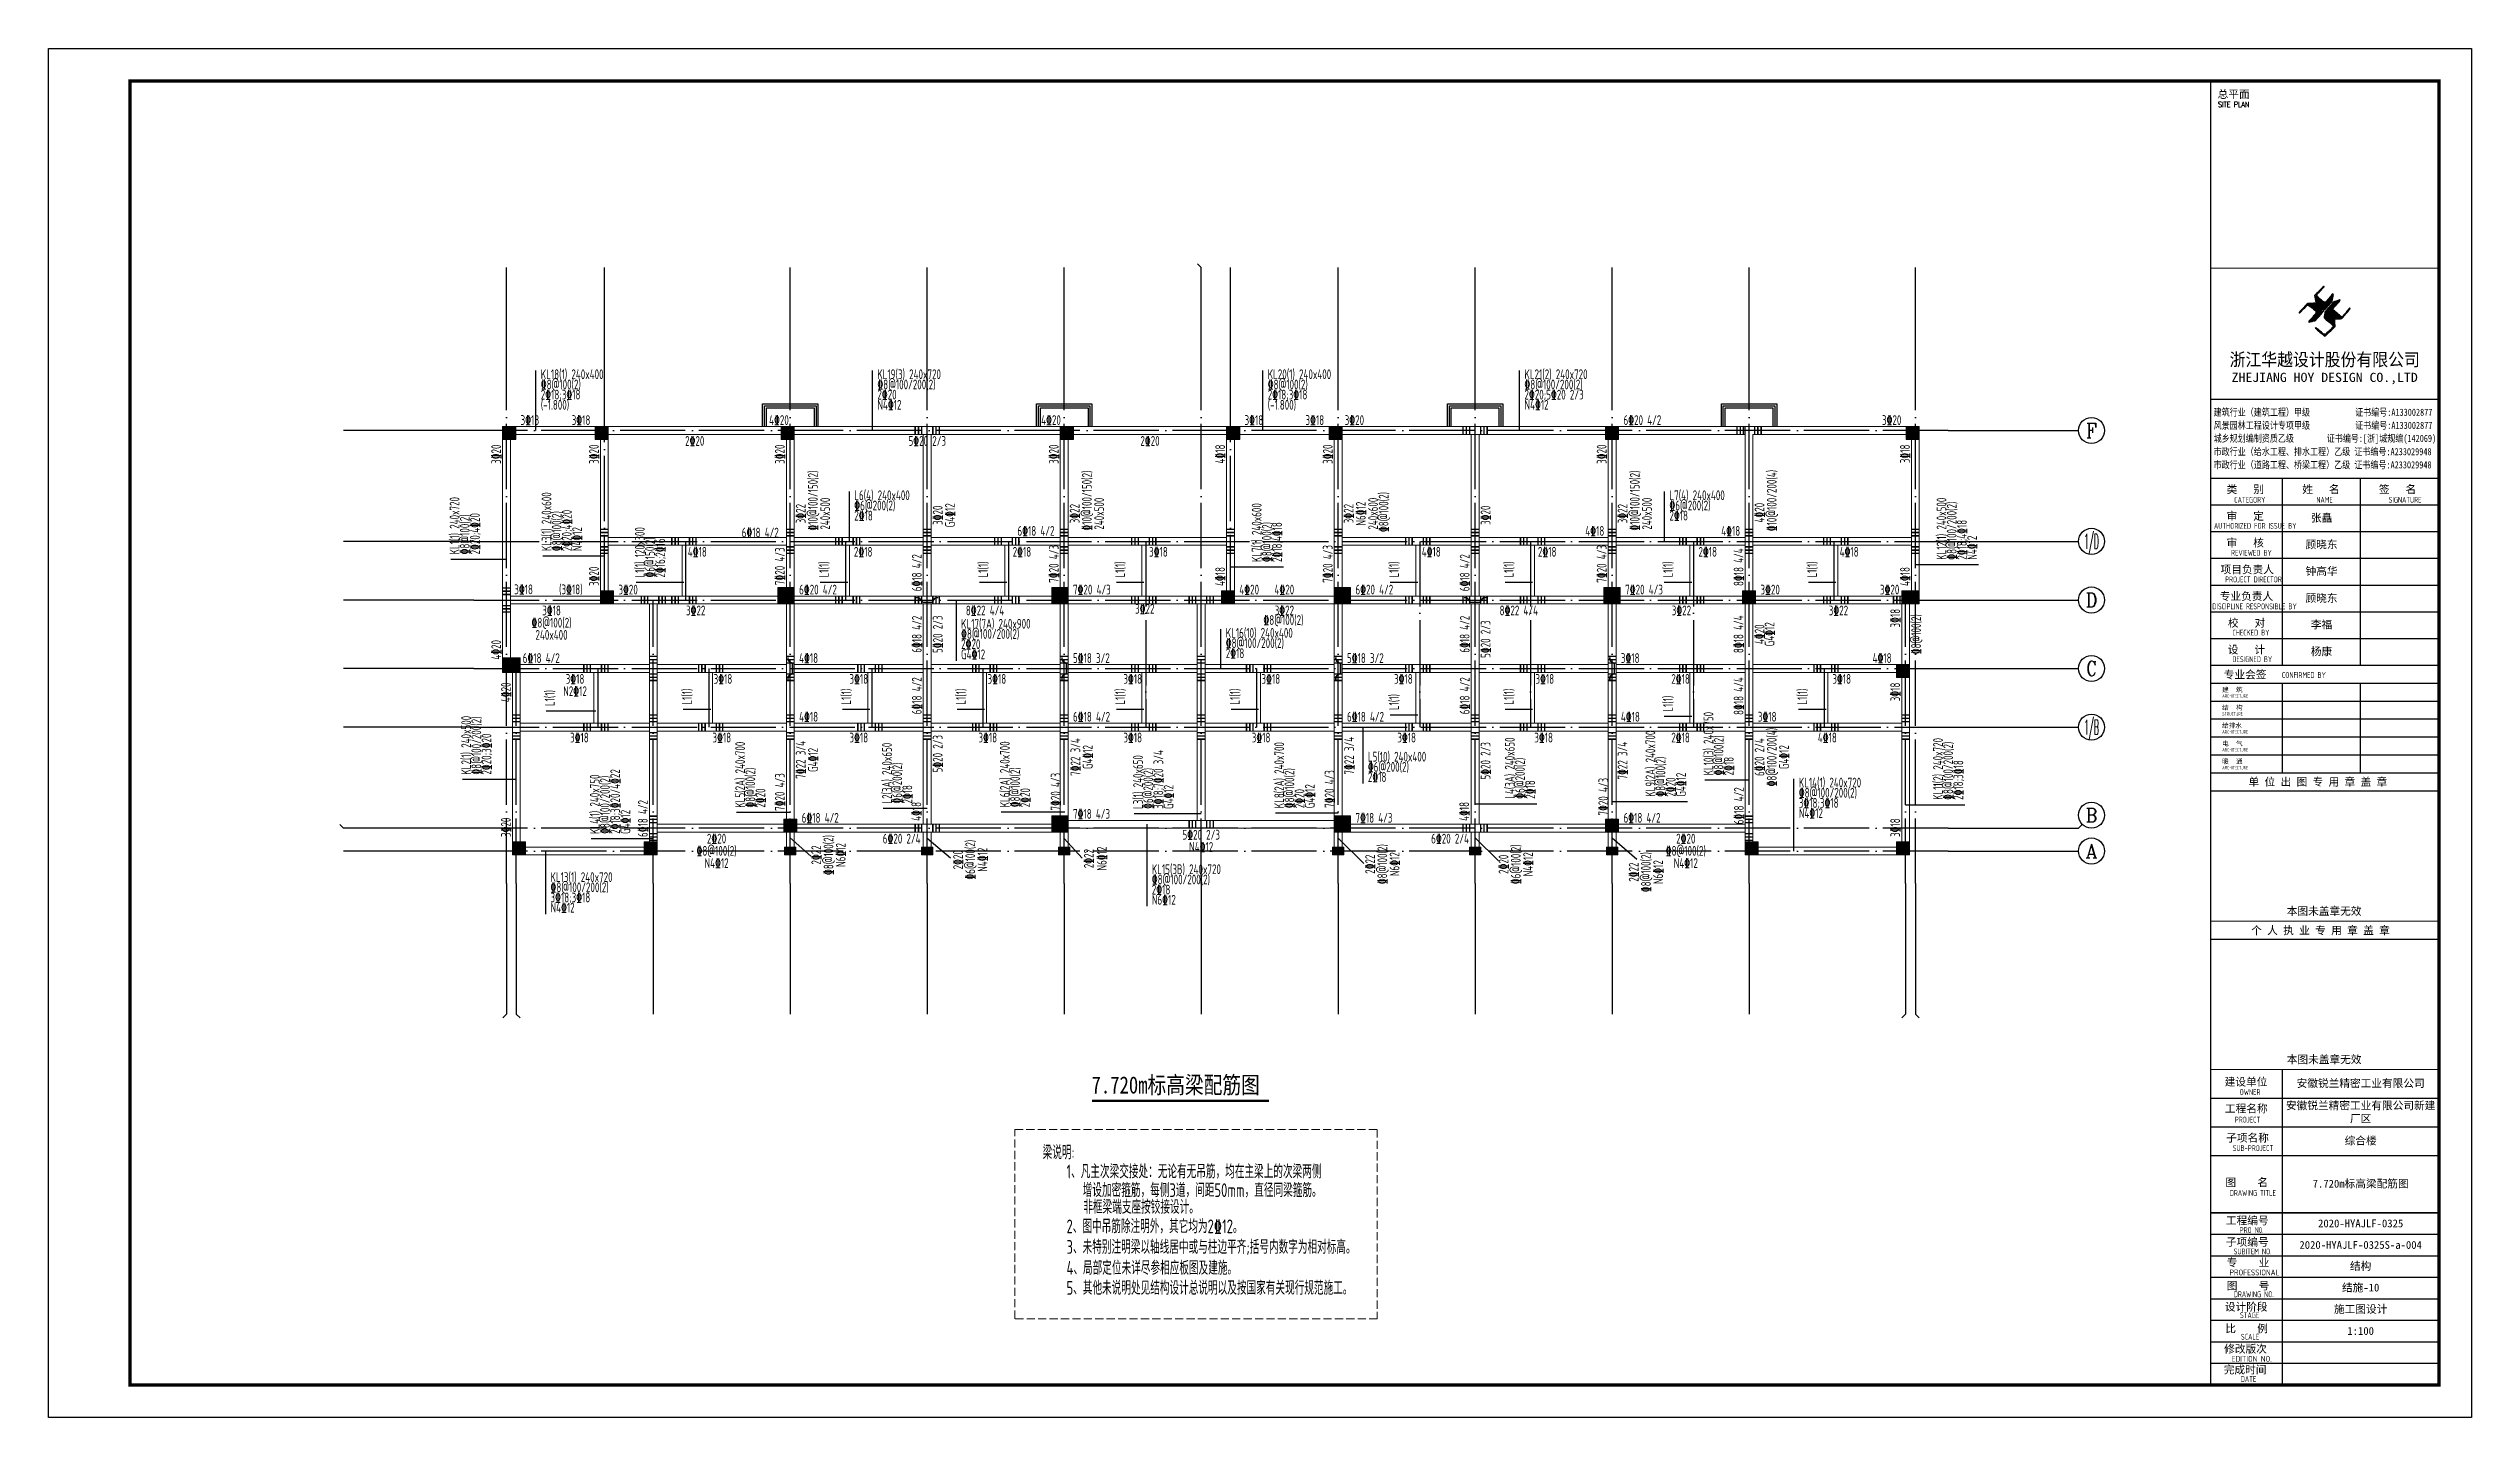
# Model space of a CAD drawing. Extents: x -638872 to -278819, y -139534 to 213996.
# Drawn here: x -443132 to -368832, y -45591 to -3591 of the extents above; entities that cross this region are included whole.
import ezdxf
from ezdxf.enums import TextEntityAlignment as Align

# ---------------------------------------------------------------- set-up
doc = ezdxf.new("R2010")
doc.units = 0
doc.header["$LTSCALE"] = 1000
doc.header["$MEASUREMENT"] = 0
for name, pattern in [('DASH', [0.35, 0.25, -0.1]), ('DOTE', [2.42, 2, -0.2, 0.02, -0.2]), ('线型3', [500, 300, -200])]:
    doc.linetypes.add(name, pattern=pattern)
doc.layers.get('0').update_dxf_attribs({"linetype": 'CONTINUOUS'})
for name, color, linetype in [('AXIS', 171, 'CONTINUOUS'), ('AXIS_TEXT', 7, 'CONTINUOUS'), ('bz', 23, 'CONTINUOUS'), ('DIM_SYMB', 3, 'CONTINUOUS'), ('DOTE', 14, 'DOTE'), ('L', 4, 'CONTINUOUS'), ('PUB_TITLE', 171, 'CONTINUOUS'), ('TK', 4, 'CONTINUOUS'), ('室外线条', 151, 'CONTINUOUS'), ('栏杆', 144, 'CONTINUOUS')]:
    doc.layers.add(name, color=color, linetype=linetype)
for name, color, linetype, lineweight in [('COLU', 7, 'CONTINUOUS', 0), ('COLU_HATCH', 251, 'CONTINUOUS', 0), ('DIM', 3, 'CONTINUOUS', 0), ('梁', 4, 'CONTINUOUS', 18), ('梁原位标注', 7, 'CONTINUOUS', 25), ('梁原位标注竖向', 7, 'CONTINUOUS', 25), ('梁虚线', 134, '线型3', 18), ('梁集中标注', 2, 'CONTINUOUS', 25), ('梁集中标注竖向', 2, 'CONTINUOUS', 25), ('次梁吊筋', 1, 'CONTINUOUS', 40), ('次梁箍筋', 1, 'CONTINUOUS', 40)]:
    doc.layers.add(name, color=color, linetype=linetype, lineweight=lineweight)
doc.styles.add('-宋体', font='', dxfattribs={"width": 0.8})
doc.styles.add('_TCH_AXIS', font='COMPLEX', dxfattribs={"bigfont": 'GBCBIG'})
doc.styles.add('COMPLEX', font='COMPLEX')
doc.styles.add('FromPkpm', font='Pkpmeng', dxfattribs={"width": 0.7, "bigfont": 'hztxt'})
doc.styles.add('HT', font='simhei.ttf', dxfattribs={"width": 0.8})
doc.styles.add('ROMANS', font='romans', dxfattribs={"width": 0.65, "height": 231.275})
doc.styles.add('TSSD_REIN', font='tssdeng.shx', dxfattribs={"width": 0.7, "bigfont": 'tssdchn.shx'})
doc.styles.add('图签宋体', font='', dxfattribs={"height": 300})
doc.styles.add('图签黑体', font='simhei.ttf', dxfattribs={"height": 550})
doc.styles.get('-宋体').set_extended_font_data('SimSun')
doc.styles.get('图签宋体').set_extended_font_data('NSimSun')

msp = doc.modelspace()

# ---------------------------------------------------------------- texts
at = {"layer": 'bz', "color": 4, "style": 'TSSD_REIN', "width": 0.7}
msp.add_text('3、未特别注明梁以轴线居中或与柱边平齐;括号内数字为相对标高。', height=421.8328, dxfattribs=at).set_placement((-411915.36, -40569))
at = {"layer": 'DIM_SYMB', "color": 7, "style": 'HT', "width": 0.8}
msp.add_text('7.720m标高梁配筋图', height=525.7384, dxfattribs=at).set_placement((-411147.37, -35650.05))
at = {"layer": 'L', "color": 4, "style": 'TSSD_REIN', "width": 0.7}
for s, height, p in [('梁说明:', 421.833, (-412647.46, -37667.25)), ('1、凡主次梁交接处：无论有无吊筋，均在主梁上的次梁两侧', 421.8328, (-411915.36, -38252.85)), ('增设加密箍筋，每侧3道，间距50mm，直径同梁箍筋。', 421.8328, (-411417.6, -38826.45)), ('非框梁端支座按铰接设计。', 421.8328, (-411399.85, -39341.39)), ('4、局部定位未详尽参相应板图及建施。', 421.8328, (-411915.36, -41211.59)), ('5、其他未说明处见结构设计总说明以及按国家有关现行规范施工。', 421.8328, (-411915.36, -41824.54))]:
    msp.add_text(s, height=height, dxfattribs=at).set_placement(p)
at = {"layer": 'L', "color": 1, "style": 'TSSD_REIN', "width": 0.7}
msp.add_text('2、图中吊筋除注明外，其它均为2\x8412。', height=421.8328, dxfattribs=at).set_placement((-411915.36, -39935.74))
at = {"layer": '梁原位标注', "lineweight": 25, "style": 'FromPkpm', "width": 0.7}
for s, p in [('3\x8418', (-428655.5, -15141.75)), ('3\x8418', (-406455.5, -15141.75)), ('6\x8420 4/2', (-394835.5, -15141.75)), ('6\x8418 4/2', (-421874.14, -18591.75)), ('6\x8418 4/2', (-413419.92, -18541.75)), ('4\x8418', (-396006.84, -18541.75)), ('4\x8418', (-391838.99, -18541.75)), ('3\x8420', (-425655.5, -20341.75)), ('6\x8420 4/2', (-420115.5, -20341.75)), ('7\x8420 4/3', (-411715.5, -20341.75)), ('4\x8420', (-406615.5, -20341.75)), ('6\x8420 4/2', (-403055.5, -20341.75)), ('7\x8420 4/3', (-394785.5, -20341.75)), ('3\x8420', (-390635.5, -20341.75)), ('6\x8418 4/2', (-428589.26, -22441.75)), ('4\x8418', (-420115.5, -22441.75)), ('5\x8418 3/2', (-411715.5, -22441.75)), ('5\x8418 3/2', (-403315.5, -22441.75)), ('3\x8418', (-394915.5, -22441.75)), ('4\x8418', (-420115.5, -24241.75)), ('6\x8418 4/2', (-411715.5, -24241.75)), ('6\x8418 4/2', (-403315.5, -24241.75)), ('4\x8418', (-394915.5, -24241.75)), ('3\x8418', (-390715.5, -24241.75)), ('6\x8418 4/2', (-420035.5, -27341.75)), ('7\x8418 4/3', (-411715.5, -27221.75)), ('7\x8418 4/3', (-403055.5, -27341.75)), ('6\x8418 4/2', (-394835.5, -27341.75))]:
    msp.add_text(s, height=300, dxfattribs=at).set_placement(p)
for s, p in [('3\x8418', (-426515.5, -15141.75)), ('4\x8420', (-420430.78, -15141.75)), ('4\x8420', (-412087.56, -15141.75)), ('3\x8418', (-404015.5, -15141.75)), ('3\x8420', (-402790.29, -15141.75)), ('3\x8420', (-386315.5, -15141.75)), ('3\x8420', (-386378.02, -20341.75)), ('4\x8418', (-386615.5, -22441.75))]:
    msp.add_text(s, height=300, dxfattribs=at).set_placement(p, align=Align.RIGHT)
for s, p in [('2\x8420', (-423315.5, -15481.75)), ('5\x8420 2/3', (-416185.5, -15481.75)), ('2\x8420', (-409355.5, -15481.75)), ('4\x8418', (-423235.5, -18881.75)), ('2\x8418', (-418150.03, -18881.75)), ('2\x8418', (-413281.99, -18881.75)), ('3\x8418', (-409097.37, -18881.75)), ('4\x8418', (-400731.73, -18881.75)), ('2\x8418', (-397175.4, -18881.75)), ('2\x8418', (-392253.95, -18881.75)), ('4\x8418', (-387916.07, -18881.75)), ('3\x8418', (-428562.73, -20034.48)), ('(3\x8418)', (-427114.14, -20034.48)), ('3\x8418', (-427705.5, -20681.75)), ('3\x8422', (-423285.5, -20681.75)), ('8\x8422 4/4', (-414413.77, -20681.75)), ('3\x8422', (-409515.5, -20631.75)), ('3\x8422', (-405235.5, -20681.75)), ('8\x8422 4/4', (-398046.21, -20681.75)), ('3\x8422', (-393060.5, -20681.75)), ('3\x8422', (-388245.5, -20681.75)), ('\x848@100(2)', (-427705.5, -21056.75)), ('240x400', (-427705.5, -21431.75)), ('\x848@100(2)', (-405261.71, -20975.65)), ('3\x8418', (-426985.5, -22781.75)), ('3\x8418', (-422450.5, -22781.75)), ('3\x8418', (-418285.5, -22781.75)), ('3\x8418', (-414050.5, -22781.75)), ('3\x8418', (-409885.5, -22781.75)), ('3\x8418', (-405650.5, -22781.75)), ('3\x8418', (-401586.41, -22781.75)), ('3\x8418', (-397250.5, -22781.75)), ('2\x8418', (-393085.5, -22781.75)), ('3\x8418', (-388145.2, -22781.75)), ('N2\x8412', (-426985.5, -23156.75)), ('3\x8418', (-426852.27, -24581.75)), ('3\x8418', (-422485.5, -24581.75)), ('3\x8418', (-418285.5, -24581.75)), ('3\x8418', (-414330.74, -24581.75)), ('3\x8418', (-409885.5, -24581.75)), ('3\x8418', (-405949.17, -24581.75)), ('3\x8418', (-401485.5, -24581.75)), ('3\x8418', (-397285.5, -24581.75)), ('2\x8418', (-393085.5, -24581.75)), ('4\x8418', (-388585.5, -24581.75)), ('\x848@100(2)', (-422645.5, -28056.75)), ('2\x8420', (-422645.5, -27681.75)), ('6\x8420 2/4', (-416970.14, -27681.75)), ('5\x8420 2/3', (-407785.5, -27561.75)), ('N4\x8412', (-407785.5, -27936.75)), ('6\x8420 2/4', (-400154.56, -27681.75)), ('\x848@100(2)', (-392925.5, -28056.75)), ('2\x8420', (-392925.5, -27681.75)), ('N4\x8412', (-422645.5, -28431.75)), ('N4\x8412', (-392925.5, -28431.75))]:
    msp.add_text(s, height=300, dxfattribs=at).set_placement(p, align=Align.TOP_CENTER)
for s, p in [('3\x8420', (-420555.5, -15741.75)), ('3\x8420', (-412155.5, -15741.75)), ('4\x8418', (-407055.5, -15741.75)), ('3\x8420', (-403755.5, -15741.75)), ('3\x8420', (-395355.5, -15741.75)), ('3\x8418', (-386355.5, -20781.75)), ('6\x8418 4/2', (-416355.5, -22881.75)), ('6\x8418 4/2', (-399555.5, -22881.75)), ('8\x8418 4/4', (-391155.5, -22881.75))]:
    msp.add_text(s, height=300, rotation=90, dxfattribs=at).set_placement(p, align=Align.RIGHT)
for s, p in [('\x8410@100/150(2)', (-419840.5, -17460.98)), ('\x8410@100/150(2)', (-411440.5, -17460.98)), ('\x8410@100/150(2)', (-394640.5, -17460.98)), ('\x8410@100/200(4)', (-390440.5, -17460.98)), ('3\x8422', (-420215.5, -17861.75)), ('240x500', (-419465.5, -17861.75)), ('3\x8420', (-416015.5, -17911.75)), ('G4\x8412', (-415640.5, -17911.75)), ('3\x8422', (-411815.5, -17861.75)), ('240x500', (-411065.5, -17861.75)), ('3\x8422', (-403415.5, -17861.75)), ('N6\x8412', (-403040.5, -17861.75)), ('240x600', (-402665.5, -17861.75)), ('\x848@100(2)', (-402340.59, -17813.05)), ('3\x8420', (-399215.5, -17911.75)), ('3\x8422', (-395015.5, -17861.75)), ('240x500', (-394265.5, -17861.75)), ('4\x8420', (-390815.5, -17831.75)), ('5\x8420 2/3', (-416015.5, -21561.75)), ('5\x8420 2/3', (-399215.5, -21713.54)), ('4\x8420', (-390815.5, -21561.75)), ('G4\x8412', (-390508.47, -21561.75)), ('\x848@100(2)', (-386015.5, -21561.75)), ('\x848@100/200(4)', (-390440.5, -25331.75)), ('7\x8422 3/4', (-420215.5, -25416.67)), ('G4\x8412', (-419840.5, -25416.67)), ('5\x8420 2/3', (-416015.5, -25226.99)), ('7\x8422 3/4', (-411792.02, -25329.62)), ('G4\x8412', (-411417.02, -25329.62)), ('7\x8422 3/4', (-403399.33, -25288.74)), ('5\x8420 2/3', (-399215.5, -25445.16)), ('7\x8422 3/4', (-395015.5, -25441.24)), ('6\x8420 2/4', (-390815.5, -25331.75)), ('G4\x8412', (-390065.5, -25331.75)), ('2\x8422', (-419738.92, -28333.48)), ('\x848@100(2)', (-419363.92, -28333.48)), ('N6\x8412', (-418988.92, -28333.48)), ('2\x8420', (-415392.58, -28478.96)), ('\x846@100(2)', (-415017.58, -28478.96)), ('N4\x8412', (-414642.58, -28478.96)), ('2\x8422', (-411382.41, -28443.19)), ('N6\x8412', (-410982.04, -28443.19)), ('\x848@100(2)', (-402381.01, -28615.42)), ('\x846@100(2)', (-398288.71, -28619.62)), ('2\x8422', (-402756.01, -28615.42)), ('N6\x8412', (-402006.01, -28615.42)), ('2\x8420', (-398663.71, -28619.62)), ('N4\x8412', (-397913.71, -28619.62)), ('2\x8422', (-394673.2, -28859.38)), ('\x848@100(2)', (-394298.2, -28859.38)), ('N6\x8412', (-393923.2, -28859.38))]:
    msp.add_text(s, height=300, rotation=90, dxfattribs=at).set_placement(p, align=Align.TOP_CENTER)
for s, p in [('7\x8420 4/3', (-420555.5, -20055.49)), ('6\x8418 4/2', (-416355.5, -20241.75)), ('7\x8420 4/3', (-412155.5, -19981.75)), ('7\x8420 4/3', (-403755.5, -19981.75)), ('6\x8418 4/2', (-399555.5, -20241.75)), ('7\x8420 4/3', (-395355.5, -19981.75)), ('8\x8418 4/4', (-391155.5, -20081.75)), ('4\x8418', (-407055.5, -20081.75)), ('3\x8418', (-386355.5, -23618.6)), ('7\x8420 4/3', (-420555.5, -26981.75)), ('7\x8420 4/3', (-412099.09, -26971.16)), ('7\x8420 4/3', (-403699.09, -26888.51)), ('7\x8420 4/3', (-395305.5, -27124.72)), ('6\x8418 4/2', (-424755.5, -27781.75)), ('4\x8418', (-416369.62, -27288.56)), ('4\x8418', (-399569.61, -27288.56)), ('6\x8418 4/2', (-391148.32, -27391.75)), ('3\x8418', (-386355.5, -27781.75))]:
    msp.add_text(s, height=300, rotation=90, dxfattribs=at).set_placement(p)
msp.add_text('4\x8420', height=300, dxfattribs=at).set_placement((-405235.5, -20341.75), align=Align.CENTER)
for s, p in [('6\x8418 4/2', (-416355.5, -21561.75)), ('6\x8418 4/2', (-399555.5, -21561.75)), ('8\x8418 4/4', (-391159.44, -21561.75))]:
    msp.add_text(s, height=300, rotation=90, dxfattribs=at).set_placement(p, align=Align.CENTER)
at = {"layer": '梁原位标注竖向', "lineweight": 25, "style": 'FromPkpm', "width": 0.7}
for s, p in [('3\x8420', (-429255.5, -15741.75)), ('3\x8420', (-426255.5, -15741.75)), ('3\x8418', (-386055.5, -15741.75)), ('4\x8420', (-428955.5, -23041.75))]:
    msp.add_text(s, height=300, rotation=90, dxfattribs=at).set_placement(p, align=Align.RIGHT)
for s, p in [('3\x8420', (-426255.5, -20081.75)), ('4\x8418', (-386055.5, -20081.75)), ('4\x8420', (-429255.5, -22341.75)), ('3\x8420', (-428955.5, -27781.75))]:
    msp.add_text(s, height=300, rotation=90, dxfattribs=at).set_placement(p)
at = {"layer": '梁集中标注', "lineweight": 25, "style": 'FromPkpm', "width": 0.7}
for s, p in [('2\x8418;3\x8418', (-428035.5, -14360.5)), ('KL18(1) 240x400', (-428035.5, -13735.5)), ('\x848@100(2)', (-428035.5, -14048)), ('2\x8420', (-417715.5, -14360.5)), ('KL19(3) 240x720', (-417715.5, -13735.5)), ('\x848@100/200(2)', (-417715.5, -14048)), ('2\x8418;3\x8418', (-405745.5, -14360.5)), ('KL20(1) 240x400', (-405745.5, -13735.5)), ('\x848@100(2)', (-405745.5, -14048)), ('2\x8420;5\x8420 2/3', (-397873.04, -14360.5)), ('KL21(2) 240x720', (-397873.04, -13735.5)), ('\x848@100/200(2)', (-397873.04, -14048)), ('(-1.800)', (-428035.5, -14673)), ('N4\x8412', (-417715.5, -14673)), ('(-1.800)', (-405745.5, -14673)), ('N4\x8412', (-397873.04, -14673)), ('2\x8418', (-418423.44, -18073)), ('L6(4) 240x400', (-418423.44, -17448)), ('\x846@200(2)', (-418423.44, -17760.5)), ('2\x8418', (-393427.42, -18073)), ('L7(4) 240x400', (-393427.42, -17448)), ('\x846@200(2)', (-393427.42, -17760.5)), ('KL17(7A) 240x900', (-415147.31, -21389.9)), ('\x848@100/200(2)', (-415147.31, -21702.4)), ('KL16(10) 240x400', (-407031.72, -21670.19)), ('2\x8420', (-415147.31, -22014.9)), ('G4\x8412', (-415147.31, -22327.4)), ('2\x8418', (-407031.72, -22295.19)), ('\x848@100/200(2)', (-407031.72, -21982.69)), ('L5(10) 240x400', (-402674.25, -25467.45)), ('2\x8418', (-402674.25, -26092.45)), ('\x846@200(2)', (-402674.25, -25779.95)), ('KL14(1) 240x720', (-389460.53, -26261.62)), ('3\x8418;3\x8418', (-389460.53, -26886.62)), ('\x848@100/200(2)', (-389460.53, -26574.12)), ('N4\x8412', (-389460.53, -27199.12)), ('KL13(1) 240x720', (-427738, -29161.63)), ('KL15(3B) 240x720', (-409299.25, -28920.33)), ('\x848@100/200(2)', (-409299.25, -29232.83)), ('3\x8418;3\x8418', (-427738, -29786.63)), ('\x848@100/200(2)', (-427738, -29474.13)), ('2\x8418', (-409299.25, -29545.33)), ('N6\x8412', (-409299.25, -29857.83)), ('N4\x8412', (-427738, -30099.13))]:
    msp.add_text(s, height=300, dxfattribs=at).set_placement(p)
for s, p in [('KL7(1) 240x600', (-405933.82, -19347.26)), ('\x848@100(2)', (-405621.32, -19347.26)), ('2\x8418;4\x8418', (-405308.82, -19347.26)), ('KL10(3) 240x750', (-392081.47, -25891.83)), ('KL5(2A) 240x700', (-421773.86, -26881.65)), ('L2(3A) 240x650', (-417270.44, -26757.21)), ('KL6(2A) 240x700', (-413655.64, -26871.06)), ('3\x8418;7\x8420 3/4', (-408948.08, -26921.4)), ('KL8(2A) 240x700', (-405243.03, -26899.09)), ('L4(3A) 240x650', (-398171.85, -26609.23)), ('KL9(2A) 240x700', (-393861.3, -26545.36)), ('\x848@100(2)', (-391768.97, -25891.83)), ('KL11(2) 240x720', (-385043.42, -26641.84)), ('\x848@100/200(2)', (-384730.92, -26641.84)), ('KL4(1) 240x750', (-426229.72, -27686.23)), ('\x848@100/200(2)', (-425917.22, -27686.23)), ('2\x8418;3\x8420/4\x8422', (-425604.72, -27686.23)), ('\x848@100(2)', (-421461.36, -26881.65)), ('\x846@200(2)', (-416957.94, -26757.21)), ('\x848@100(2)', (-413343.14, -26871.06)), ('L3(1) 240x650', (-409573.08, -26921.4)), ('\x846@200(2)', (-409260.58, -26921.4)), ('\x848@100(2)', (-404930.53, -26899.09)), ('\x846@200(2)', (-397859.35, -26609.23)), ('\x848@100(2)', (-393548.8, -26545.36)), ('2\x8420', (-393236.3, -26545.36)), ('G4\x8412', (-392923.8, -26545.36)), ('2\x8418', (-391456.47, -25891.83)), ('2\x8418;3\x8418', (-384418.42, -26641.84)), ('2\x8420', (-421148.86, -26881.65)), ('2\x8418', (-416645.44, -26757.21)), ('2\x8420', (-413030.64, -26871.06)), ('G4\x8412', (-408635.58, -26921.4)), ('2\x8420', (-404618.03, -26899.09)), ('G4\x8412', (-404305.53, -26899.09)), ('2\x8418', (-397546.85, -26609.23)), ('G4\x8412', (-425292.22, -27686.23))]:
    msp.add_text(s, height=300, rotation=90, dxfattribs=at).set_placement(p)
at = {"layer": '梁集中标注竖向', "lineweight": 25, "style": 'FromPkpm', "width": 0.7}
for s, p in [('KL1(1) 240x720', (-430528.69, -19113.58)), ('KL3(1) 240x600', (-427710.69, -19013.81)), ('\x848@100(2)', (-427398.19, -19013.81)), ('2\x8420;4\x8420', (-427085.69, -19013.81)), ('KL12(1) 240x500', (-384934.4, -19276.32)), ('\x848@100/200(2)', (-384621.9, -19276.32)), ('\x848@100(2)', (-430216.19, -19113.58)), ('2\x8420;4\x8420', (-429903.69, -19113.58)), ('N4\x8412', (-426773.19, -19013.81)), ('L1(1) 120x300', (-424849.25, -19821.75)), ('2\x8418;4\x8418', (-384309.4, -19276.32)), ('N4\x8412', (-383996.9, -19276.32)), ('\x846@150(2)', (-424536.75, -19821.75)), ('2\x8416;2\x8416', (-424224.25, -19821.75)), ('L1(1)', (-419204.25, -19821.75)), ('L1(1)', (-414324.25, -19821.75)), ('L1(1)', (-410124.25, -19821.75)), ('L1(1)', (-401724.25, -19821.75)), ('L1(1)', (-398204.25, -19821.75)), ('L1(1)', (-393324.25, -19821.75)), ('L1(1)', (-388904.25, -19821.75)), ('L1(1)', (-427612.22, -23766.62)), ('L1(1)', (-423404.25, -23721.75)), ('L1(1)', (-418524.25, -23721.75)), ('L1(1)', (-415004.25, -23721.75)), ('L1(1)', (-410124.25, -23721.75)), ('L1(1)', (-406604.25, -23721.75)), ('L1(1)', (-401724.25, -23890.11)), ('L1(1)', (-398204.25, -23721.75)), ('L1(1)', (-393324.25, -23938.67)), ('L1(1)', (-389204.25, -23721.75)), ('KL2(1) 240x500', (-430175.56, -25868.64)), ('\x848@100/200(2)', (-429863.06, -25868.64)), ('2\x8420;3\x8420', (-429550.56, -25868.64))]:
    msp.add_text(s, height=300, rotation=90, dxfattribs=at).set_placement(p)

# ---------------------------------------------------------------- blocks, each defined once
blk = doc.blocks.new('A$C053D6479')
at = {"layer": 'PUB_TITLE'}
h = blk.add_hatch(color=256, dxfattribs=at)
h.dxf.hatch_style = 1
edge = h.paths.add_edge_path()
edge.add_spline(control_points=[(1026, 827), (1105, 920), (1188, 1008), (1266, 1102)], knot_values=[13, 13, 13, 13, 14, 14, 14, 14], degree=3, periodic=0)
edge.add_spline(control_points=[(1266, 1102), (1258, 1111), (1249, 1119), (1239, 1116)], knot_values=[12, 12, 12, 12, 13, 13, 13, 13], degree=3, periodic=0)
edge.add_spline(control_points=[(1239, 1116), (1210, 1107), (1179, 1092), (1144, 1077)], knot_values=[11, 11, 11, 11, 12, 12, 12, 12], degree=3, periodic=0)
edge.add_spline(control_points=[(1144, 1077), (1109, 1063), (1069, 1053), (1047, 1038)], knot_values=[10, 10, 10, 10, 11, 11, 11, 11], degree=3, periodic=0)
edge.add_spline(control_points=[(1047, 1038), (1028, 1026), (1007, 992), (991, 972)], knot_values=[9, 9, 9, 9, 10, 10, 10, 10], degree=3, periodic=0)
edge.add_spline(control_points=[(991, 972), (942, 913), (899, 868), (849, 810)], knot_values=[8, 8, 8, 8, 9, 9, 9, 9], degree=3, periodic=0)
edge.add_spline(control_points=[(849, 810), (842, 801), (822, 776), (822, 775)], knot_values=[7, 7, 7, 7, 8, 8, 8, 8], degree=3, periodic=0)
edge.add_spline(control_points=[(822, 775), (823, 771), (848, 752), (859, 744)], knot_values=[6, 6, 6, 6, 7, 7, 7, 7], degree=3, periodic=0)
edge.add_spline(control_points=[(859, 744), (949, 670), (1035, 592), (1122, 521)], knot_values=[5, 5, 5, 5, 6, 6, 6, 6], degree=3, periodic=0)
edge.add_spline(control_points=[(1122, 521), (1153, 527), (1185, 530), (1217, 533)], knot_values=[4, 4, 4, 4, 5, 5, 5, 5], degree=3, periodic=0)
edge.add_spline(control_points=[(1217, 533), (1246, 535), (1293, 532), (1316, 542)], knot_values=[3, 3, 3, 3, 4, 4, 4, 4], degree=3, periodic=0)
edge.add_spline(control_points=[(1316, 542), (1327, 547), (1338, 565), (1349, 579)], knot_values=[2, 2, 2, 2, 3, 3, 3, 3], degree=3, periodic=0)
edge.add_spline(control_points=[(1349, 579), (1423, 670), (1507, 759), (1572, 848)], knot_values=[1, 1, 1, 1, 2, 2, 2, 2], degree=3, periodic=0)
edge.add_spline(control_points=[(1572, 848), (1564, 852), (1561, 861), (1551, 862)], knot_values=[0, 0, 0, 0, 1, 1, 1, 1], degree=3, periodic=0)
edge.add_spline(control_points=[(1551, 862), (1469, 769), (1393, 671), (1310, 579)], knot_values=[15, 15, 15, 15, 16, 16, 16, 16], degree=3, periodic=0)
edge.add_spline(control_points=[(1310, 579), (1216, 662), (1118, 742), (1026, 827)], knot_values=[14, 14, 14, 14, 15, 15, 15, 15], degree=3, periodic=0)
at = {"layer": 'TK'}
h = blk.add_hatch(color=256, dxfattribs=at)
h.dxf.hatch_style = 2
edge = h.paths.add_edge_path()
edge.add_spline(control_points=[(906, 946), (906, 946), (906, 946), (866, 899), (814, 839), (806, 829), (789, 806), (787, 806), (777, 804), (728, 856), (719, 864), (651, 922), (580, 978), (514, 1036), (509, 1106), (488, 1176), (479, 1247), (570, 1343), (663, 1436), (758, 1526), (764, 1523), (768, 1518), (774, 1515), (693, 1422), (599, 1343), (520, 1249), (607, 1171), (698, 1096), (789, 1021), (874, 1109), (950, 1206), (1031, 1298), (1066, 1286), (1054, 1262), (1045, 1224), (1036, 1188), (1031, 1158), (1024, 1121), (1020, 1104), (1017, 1085), (1012, 1071), (1004, 1052), (976, 1026), (956, 1003), (906, 946)], knot_values=[-1, 0, 0, 0, 0, 0.0001, 1, 1, 1, 2, 2, 2, 3, 3, 3, 4, 4, 4, 5, 5, 5, 6, 6, 6, 7, 7, 7, 8, 8, 8, 9, 9, 9, 10, 10, 10, 11, 11, 11, 12, 12, 12, 13, 13, 13, 14, 14, 14, 14], degree=3, periodic=0)
h = blk.add_hatch(color=256, dxfattribs=at)
h.dxf.hatch_style = 2
edge = h.paths.add_edge_path()
edge.add_spline(control_points=[(291, 452), (291, 452), (291, 452), (313, 470), (322, 480), (400, 566), (477, 652), (553, 736), (460, 815), (366, 894), (270, 970), (183, 883), (101, 791), (16, 703), (-18, 714), (9, 735), (28, 755), (103, 838), (192, 930), (266, 1005), (319, 1009), (387, 1005), (442, 1007), (456, 1008), (472, 1011), (485, 1007), (507, 1000), (534, 967), (555, 949), (624, 891), (699, 833), (760, 773), (689, 691), (614, 604), (539, 517), (529, 505), (516, 487), (506, 482), (492, 475), (469, 472), (452, 467), (416, 456), (383, 448), (342, 438), (323, 433), (297, 422), (293, 440), (291, 452)], knot_values=[-1, 0, 0, 0, 0, 0.0001, 1, 1, 1, 2, 2, 2, 3, 3, 3, 4, 4, 4, 5, 5, 5, 6, 6, 6, 7, 7, 7, 8, 8, 8, 9, 9, 9, 10, 10, 10, 11, 11, 11, 12, 12, 12, 13, 13, 13, 14, 14, 14, 15, 15, 15, 15], degree=3, periodic=0)
h = blk.add_hatch(color=256, dxfattribs=at)
h.dxf.hatch_style = 2
edge = h.paths.add_edge_path()
edge.add_spline(control_points=[(662, 103), (662, 103), (662, 103), (616, 143), (568, 186), (545, 207), (518, 224), (499, 250), (501, 259), (511, 261), (516, 267), (609, 192), (696, 111), (785, 33), (883, 118), (977, 208), (1070, 298), (992, 373), (892, 456), (803, 534), (791, 544), (768, 561), (766, 569), (761, 588), (776, 634), (780, 655), (785, 690), (788, 721), (795, 746), (897, 661), (998, 576), (1097, 490), (1100, 425), (1106, 361), (1107, 294), (1018, 207), (925, 121), (830, 33), (818, 21), (800, 0), (787, 0), (768, -1), (725, 49), (712, 60), (662, 103)], knot_values=[-1, 0, 0, 0, 0, 0.0001, 1, 1, 1, 2, 2, 2, 3, 3, 3, 4, 4, 4, 5, 5, 5, 6, 6, 6, 7, 7, 7, 8, 8, 8, 9, 9, 9, 10, 10, 10, 11, 11, 11, 12, 12, 12, 13, 13, 13, 14, 14, 14, 14], degree=3, periodic=0)
for points, knots in [([(1031, 1298), (1066, 1286), (1054, 1262), (1045, 1224), (1036, 1188), (1031, 1158), (1024, 1121), (1020, 1104), (1017, 1085), (1012, 1071), (1004, 1052), (976, 1026), (956, 1003), (906, 946), (866, 899), (814, 839), (806, 829), (789, 806), (787, 806), (777, 804), (728, 856), (719, 864), (651, 922), (580, 978), (514, 1036), (509, 1106), (488, 1176), (479, 1247), (570, 1343), (663, 1436), (758, 1526), (764, 1523), (768, 1518), (774, 1515), (693, 1422), (599, 1343), (520, 1249), (607, 1171), (698, 1096), (789, 1021), (874, 1109), (950, 1206), (1031, 1298)], [0, 0, 0, 0, 1, 1, 1, 2, 2, 2, 3, 3, 3, 4, 4, 4, 5, 5, 5, 6, 6, 6, 7, 7, 7, 8, 8, 8, 9, 9, 9, 10, 10, 10, 11, 11, 11, 12, 12, 12, 13, 13, 13, 14, 14, 14, 14]), ([(555, 949), (624, 891), (699, 833), (760, 773), (689, 691), (614, 604), (539, 517), (529, 505), (516, 487), (506, 482), (492, 475), (469, 472), (452, 467), (416, 456), (383, 448), (342, 438), (323, 433), (297, 422), (293, 440), (291, 452), (313, 470), (322, 480), (400, 566), (477, 652), (553, 736), (460, 815), (366, 894), (270, 970), (183, 883), (101, 791), (16, 703), (-18, 714), (9, 735), (28, 755), (103, 838), (192, 930), (266, 1005), (319, 1009), (387, 1005), (442, 1007), (456, 1008), (472, 1011), (485, 1007), (507, 1000), (534, 967), (555, 949)], [0, 0, 0, 0, 1, 1, 1, 2, 2, 2, 3, 3, 3, 4, 4, 4, 5, 5, 5, 6, 6, 6, 7, 7, 7, 8, 8, 8, 9, 9, 9, 10, 10, 10, 11, 11, 11, 12, 12, 12, 13, 13, 13, 14, 14, 14, 15, 15, 15, 15]), ([(1097, 490), (1100, 425), (1106, 361), (1107, 294), (1018, 207), (925, 121), (830, 33), (818, 21), (800, 0), (787, 0), (768, -1), (725, 49), (712, 60), (662, 103), (616, 143), (568, 186), (545, 207), (518, 224), (499, 250), (501, 259), (511, 261), (516, 267), (609, 192), (696, 111), (785, 33), (883, 118), (977, 208), (1070, 298), (992, 373), (892, 456), (803, 534), (791, 544), (768, 561), (766, 569), (761, 588), (776, 634), (780, 655), (785, 690), (788, 721), (795, 746), (897, 661), (998, 576), (1097, 490)], [0, 0, 0, 0, 1, 1, 1, 2, 2, 2, 3, 3, 3, 4, 4, 4, 5, 5, 5, 6, 6, 6, 7, 7, 7, 8, 8, 8, 9, 9, 9, 10, 10, 10, 11, 11, 11, 12, 12, 12, 13, 13, 13, 14, 14, 14, 14]), ([(1551, 862), (1561, 861), (1564, 852), (1572, 848), (1507, 759), (1423, 670), (1349, 579), (1338, 565), (1327, 547), (1316, 542), (1293, 532), (1246, 535), (1217, 533), (1185, 530), (1153, 527), (1122, 521), (1035, 592), (949, 670), (859, 744), (848, 752), (823, 771), (822, 775), (822, 776), (842, 801), (849, 810), (899, 868), (942, 913), (991, 972), (1007, 992), (1028, 1026), (1047, 1038), (1069, 1053), (1109, 1063), (1144, 1077), (1179, 1092), (1210, 1107), (1239, 1116), (1249, 1119), (1258, 1111), (1266, 1102), (1188, 1008), (1105, 920), (1026, 827), (1118, 742), (1216, 662), (1310, 579), (1393, 671), (1469, 769), (1551, 862)], [0, 0, 0, 0, 1, 1, 1, 2, 2, 2, 3, 3, 3, 4, 4, 4, 5, 5, 5, 6, 6, 6, 7, 7, 7, 8, 8, 8, 9, 9, 9, 10, 10, 10, 11, 11, 11, 12, 12, 12, 13, 13, 13, 14, 14, 14, 15, 15, 15, 16, 16, 16, 16])]:
    blk.add_open_spline(points, degree=3, knots=knots, dxfattribs=at)
blk = doc.blocks.new('GeYuanFrame_12122882', base_point=(18.76, 4.34))
at = {"layer": 'PUB_TITLE'}
for points in [[(703.76, 235.14), (703.76, 292.54)], [(727.76, 235.14), (727.76, 292.54)], [(703.76, 202.14), (703.76, 229.64)], [(727.76, 202.14), (727.76, 229.64)], [(703.76, 14.34), (703.76, 111.14)]]:
    blk.add_lwpolyline(points, dxfattribs=at)
at = {"layer": 'TK'}
for p, q in [((43.76, 414.34), (751.76, 414.34)), ((681.76, 316.74), (751.76, 316.74)), ((681.76, 284.34), (751.76, 284.34)), ((681.76, 276.14), (751.76, 276.14)), ((681.76, 267.94), (751.76, 267.94)), ((681.76, 259.74), (751.76, 259.74)), ((681.76, 251.54), (751.76, 251.54)), ((681.76, 243.34), (751.76, 243.34)), ((681.76, 235.14), (751.76, 235.14)), ((681.76, 235.14), (751.76, 235.14)), ((681.76, 102.34), (751.76, 102.34)), ((681.76, 93.54), (751.76, 93.54)), ((681.76, 84.74), (703.76, 84.74)), ((681.76, 84.74), (751.76, 84.74)), ((681.76, 67.18), (751.76, 67.18)), ((681.76, 67.14), (751.76, 67.14)), ((681.76, 60.58), (751.76, 60.58)), ((681.76, 53.98), (751.76, 53.98)), ((681.76, 47.38), (751.76, 47.38)), ((681.76, 40.78), (751.76, 40.78)), ((681.76, 34.18), (751.76, 34.18)), ((681.76, 27.58), (751.76, 27.58)), ((681.76, 20.98), (751.76, 20.98)), ((681.76, 14.34), (751.76, 14.34))]:
    blk.add_line(p, q, dxfattribs=at)
for points in [[(18.76, 424.34), (761.76, 424.34), (761.76, 4.34), (18.76, 4.34), (18.76, 424.34)], [(681.76, 292.54), (751.76, 292.54)], [(681.76, 235.14), (751.76, 235.14)], [(681.76, 229.64), (751.76, 229.64)], [(681.76, 224.14), (751.76, 224.14)], [(681.76, 218.64), (751.76, 218.64)], [(681.76, 213.14), (751.76, 213.14)], [(681.76, 207.64), (751.76, 207.64)], [(681.76, 202.14), (751.76, 202.14)], [(681.76, 196.64), (751.76, 196.64)], [(681.76, 151.14), (751.76, 151.14)]]:
    blk.add_lwpolyline(points, dxfattribs=at)
at = {"layer": 'TK', "const_width": 1}
blk.add_lwpolyline([(751.76, 414.34), (43.76, 414.34), (43.76, 14.34), (751.76, 14.34)], close=True, dxfattribs=at)
at = {"layer": 'TK'}
for points, const_width in [([(681.76, 414.34), (681.76, 14.34)], 0.4), ([(681.76, 356.95), (751.76, 356.95)], 0.35), ([(681.76, 292.54), (751.76, 292.54)], 0.35), ([(681.76, 292.54), (751.76, 292.54)], 0.35), ([(681.76, 235.14), (751.76, 235.14)], 0.35), ([(681.76, 202.14), (751.76, 202.14)], 0.35), ([(681.76, 156.64), (751.76, 156.64)], 0.35), ([(681.76, 111.14), (751.76, 111.14)], 0.35), ([(681.76, 67.18), (751.76, 67.18)], 0.35)]:
    blk.add_lwpolyline(points, dxfattribs=dict(at, const_width=const_width))
at = {"layer": 'PUB_TITLE', "xscale": 0.01000000000021828, "yscale": 0.01000000000021828, "zscale": 0.01}
blk.add_blockref('A$C053D6479', (708.86, 336.08), dxfattribs=at)
at = {"layer": 'TK', "style": '图签宋体'}
for s, height, p in [('总平面', 2.4, (683.9, 409.1)), ('类   别', 2.4, (686.65, 287.9)), ('姓   名', 2.4, (709.87, 287.9)), ('签   名', 2.4, (733.35, 287.9)), ('审   定', 2.4, (686.65, 279.7)), ('审   核', 2.4, (686.65, 271.5)), ('项目负责人', 2.4, (684.8, 263.3)), ('专业负责人', 2.4, (684.56, 255.1)), ('校   对', 2.4, (687.06, 246.9)), ('设   计', 2.4, (687.03, 238.7)), ('专业会签', 2.4, (685.79, 231.05)), ('结  构', 1.44, (685.28, 221.42)), ('建  筑', 1.44, (685.28, 226.92)), ('给排水', 1.44, (685.28, 215.92)), ('电  气', 1.44, (685.28, 210.42)), ('暖  通', 1.44, (685.28, 204.92)), ('单 位 出 图 专 用 章 盖 章', 2.4, (693.39, 198.16)), ('本图未盖章无效', 2.4, (705.1, 158.51)), ('个 人 执 业 专 用 章 盖 章', 2.4, (694.19, 152.58)), ('本图未盖章无效', 2.4, (705.1, 113.01)), ('建设单位', 2.4, (686.06, 106.14)), ('工程名称', 2.4, (686.14, 97.93)), ('子项名称', 2.4, (686.52, 88.95)), ('图    名', 2.4, (686.3, 75.3)), ('子项编号', 2.4, (686.44, 57)), ('工程编号', 2.4, (686.44, 63.58)), ('专    业', 2.4, (686.68, 50.69)), ('图    号', 2.4, (686.69, 43.58)), ('设计阶段', 2.4, (686.12, 37.12)), ('比    例', 2.4, (686.26, 30.44)), ('修改版次', 2.4, (685.91, 24.22)), ('完成时间', 2.4, (685.79, 17.83))]:
    blk.add_text(s, height=height, dxfattribs=at).set_placement(p)
at = {"layer": 'TK'}
for s, height, style, width, p in [('SITE PLAN', 1.697, 'ROMANS', 0.76, (684.02, 406.31)), ('建筑行业（建筑工程）甲级           证书编号:A133002877', 2.2, '-宋体', 0.8, (682.67, 311.64)), ('风景园林工程设计专项甲级           证书编号:A133002877', 2.2, '-宋体', 0.8, (682.67, 307.62)), ('城乡规划编制资质乙级        证书编号:[浙]城规编(142069)', 2.2, '-宋体', 0.8, (682.67, 303.63)), ('市政行业（给水工程、排水工程）乙级 证书编号:A233029948', 2.2, '-宋体', 0.8, (682.67, 299.55)), ('市政行业（道路工程、桥梁工程）乙级 证书编号:A233029948', 2.2, '-宋体', 0.8, (682.67, 295.5)), ('CATEGORY', 1.8, 'TSSD_REIN', 0.7, (688.99, 284.98)), ('NAME', 1.8, 'TSSD_REIN', 0.7, (714.18, 284.98)), ('SIGNATURE', 1.8, 'TSSD_REIN', 0.7, (736.34, 284.98)), ('AUTHORIZED FOR ISSUE BY', 1.8, 'TSSD_REIN', 0.7, (682.79, 276.98)), ('REVIEWED BY', 1.8, 'TSSD_REIN', 0.7, (688.03, 268.72)), ('PROJECT DIRECTOR', 1.8, 'TSSD_REIN', 0.7, (686.22, 260.55)), ('DISCIPLINE RESPONSIBLE BY', 1.8, 'TSSD_REIN', 0.7, (682.25, 252.28)), ('CHECKED BY', 1.8, 'TSSD_REIN', 0.7, (688.42, 244.25)), ('DESIGNED BY', 1.8, 'TSSD_REIN', 0.7, (688.43, 236.08)), ('CONFIRMED BY', 1.8, 'TSSD_REIN', 0.7, (703.61, 231.23)), ('ARCHITECTURE', 1.08, 'TSSD_REIN', 0.7, (685.32, 225.15)), ('STRUCTURE', 1.08, 'TSSD_REIN', 0.7, (685.32, 219.65)), ('ARCHITECTURE', 1.08, 'TSSD_REIN', 0.7, (685.32, 214.15)), ('ARCHITECTURE', 1.08, 'TSSD_REIN', 0.7, (685.32, 208.65)), ('ARCHITECTURE', 1.08, 'TSSD_REIN', 0.7, (685.32, 203.15)), ('OWNER', 1.8, 'TSSD_REIN', 0.7, (690.65, 103.29)), ('PROJECT', 1.8, 'TSSD_REIN', 0.7, (689.19, 94.83)), ('SUB-PROJECT', 1.8, 'TSSD_REIN', 0.7, (688.53, 86.11)), ('DRAWING TITLE', 1.8, 'TSSD_REIN', 0.7, (687.64, 72.34)), ('PRO N0.', 1.8, 'TSSD_REIN', 0.7, (690.68, 60.96)), ('SUBITEM NO.', 1.8, 'TSSD_REIN', 0.7, (688.82, 54.39)), ('PROFESSIONAL', 1.8, 'TSSD_REIN', 0.8, (687.55, 47.95)), ('DRAWING NO.', 1.8, 'TSSD_REIN', 0.7, (688.86, 41.26)), ('STAGE', 1.8, 'TSSD_REIN', 0.7, (690.76, 34.84)), ('SCALE', 1.8, 'TSSD_REIN', 0.7, (691.05, 28.23)), ('EDITION NO.', 1.8, 'TSSD_REIN', 0.8, (688.2, 21.45)), ('DATE', 1.8, 'TSSD_REIN', 0.7, (691, 15.26))]:
    blk.add_text(s, height=height, dxfattribs=dict(at, style=style, width=width)).set_placement(p)
for s, height, style, width, p in [('浙江华越设计股份有限公司', 3.96, 'HT', 0.9, (716.74, 328.97)), ('ZHEJIANG HOY DESIGN CO.,LTD', 2.8, '图签黑体', 1.11, (716.73, 323.1))]:
    blk.add_text(s, height=height, dxfattribs=dict(at, style=style, width=width)).set_placement(p, align=Align.MIDDLE)
at = {"layer": 'TK', "char_height": 2.4, "attachment_point": 5, "style": '图签宋体'}
for s, insert, width in [('张矗', (715.76, 280.21), 24), ('顾晓东', (715.76, 272.04), 24), ('钟高华', (715.76, 263.84), 24), ('顾晓东', (715.76, 255.57), 24), ('李福', (715.76, 247.44), 24), ('杨康', (715.76, 239.24), 24), ('安徽锐兰精密工业有限公司', (727.76, 106.74), 48), ('安徽锐兰精密工业有限公司新建厂区', (727.76, 97.94), 48), ('综合楼', (727.76, 89.14), 48), ('7.720m标高梁配筋图', (727.76, 75.94), 48), ('2020-HYAJLF-0325', (727.76, 63.88), 48), ('2020-HYAJLF-0325S-a-004', (727.76, 57.28), 48), ('结构', (727.76, 50.68), 48), ('结施-10', (727.76, 44.08), 48), ('施工图设计', (727.76, 37.48), 48), ('1:100', (727.76, 30.88), 48)]:
    blk.add_mtext(s, dxfattribs=dict(at, insert=insert, width=width))
blk = doc.blocks.new('_AXISO')
blk.add_circle((0, 0), 0.5)
at = {"layer": 'AXIS_TEXT', "style": 'COMPLEX', "width": 1.041667}
blk.add_attdef('A', text='', height=0.56, dxfattribs=at).set_placement((-0.25, -0.28), (0.25, -0.28), align=Align.FIT)

# ---------------------------------------------------------------- hatches: boundary and pattern name
at = {"layer": 'COLU_HATCH'}
for points in [[(-428805.5, -15591.75), (-428805.5, -15191.75), (-429205.5, -15191.75), (-429205.5, -15591.75)], [(-425965.5, -15591.75), (-425965.5, -15191.75), (-426365.5, -15191.75), (-426365.5, -15591.75)], [(-420265.5, -15591.75), (-420265.5, -15191.75), (-420665.5, -15191.75), (-420665.5, -15591.75)], [(-411705.5, -15591.75), (-411705.5, -15191.75), (-412105.5, -15191.75), (-412105.5, -15591.75)], [(-406605.5, -15591.75), (-406605.5, -15191.75), (-407005.5, -15191.75), (-407005.5, -15591.75)], [(-403465.5, -15591.75), (-403465.5, -15191.75), (-403865.5, -15191.75), (-403865.5, -15591.75)], [(-394985.5, -15591.75), (-394985.5, -15191.75), (-395385.5, -15191.75), (-395385.5, -15591.75)], [(-385765.5, -15591.75), (-385765.5, -15191.75), (-386165.5, -15191.75), (-386165.5, -15591.75)], [(-425805.5, -20631.75), (-425805.5, -20231.75), (-426205.5, -20231.75), (-426205.5, -20631.75)], [(-420265.5, -20631.75), (-420265.5, -20131.75), (-420765.5, -20131.75), (-420765.5, -20631.75)], [(-411865.5, -20631.75), (-411865.5, -20131.75), (-412365.5, -20131.75), (-412365.5, -20631.75)], [(-406765.5, -20631.75), (-406765.5, -20231.75), (-407165.5, -20231.75), (-407165.5, -20631.75)], [(-403205.5, -20631.75), (-403205.5, -20131.75), (-403705.5, -20131.75), (-403705.5, -20631.75)], [(-394935.5, -20631.75), (-394935.5, -20131.75), (-395435.5, -20131.75), (-395435.5, -20631.75)], [(-390785.5, -20631.75), (-390785.5, -20231.75), (-391185.5, -20231.75), (-391185.5, -20631.75)], [(-385765.5, -20631.75), (-385765.5, -20231.75), (-386305.5, -20231.75), (-386305.5, -20631.75)], [(-428665.5, -22731.75), (-428665.5, -22281.75), (-429205.5, -22281.75), (-429205.5, -22731.75)], [(-386065.5, -22891.75), (-386065.5, -22491.75), (-386465.5, -22491.75), (-386465.5, -22891.75)], [(-420185.5, -27631.75), (-420185.5, -27231.75), (-420585.5, -27231.75), (-420585.5, -27631.75)], [(-411865.5, -27631.75), (-411865.5, -27131.75), (-412365.5, -27131.75), (-412365.5, -27631.75)], [(-403205.5, -27631.75), (-403205.5, -27131.75), (-403705.5, -27131.75), (-403705.5, -27631.75)], [(-394985.5, -27631.75), (-394985.5, -27231.75), (-395385.5, -27231.75), (-395385.5, -27631.75)], [(-428505.5, -28331.75), (-428505.5, -27931.75), (-428905.5, -27931.75), (-428905.5, -28331.75)], [(-424465.5, -28331.75), (-424465.5, -27931.75), (-424865.5, -27931.75), (-424865.5, -28331.75)], [(-420560.5, -28091.75), (-420210.5, -28091.75), (-420210.5, -28331.75), (-420560.5, -28331.75)], [(-416360.5, -28091.75), (-416010.5, -28091.75), (-416010.5, -28331.75), (-416360.5, -28331.75)], [(-412160.5, -28091.75), (-411810.5, -28091.75), (-411810.5, -28331.75), (-412160.5, -28331.75)], [(-403760.5, -28091.75), (-403410.5, -28091.75), (-403410.5, -28331.75), (-403760.5, -28331.75)], [(-399560.5, -28091.75), (-399210.5, -28091.75), (-399210.5, -28331.75), (-399560.5, -28331.75)], [(-395360.5, -28091.75), (-395010.5, -28091.75), (-395010.5, -28331.75), (-395360.5, -28331.75)], [(-390705.5, -28331.75), (-390705.5, -27931.75), (-391105.5, -27931.75), (-391105.5, -28331.75)], [(-386065.5, -28331.75), (-386065.5, -27931.75), (-386465.5, -27931.75), (-386465.5, -28331.75)]]:
    msp.add_hatch(color=256, dxfattribs=at).paths.add_polyline_path(points)

# ---------------------------------------------------------------- linework, layer by layer
at = {"layer": 'AXIS'}
for p, q in [((-429085.5, -14311.75), (-429085.5, -10311.75)), ((-426085.5, -14311.75), (-426085.5, -10311.75)), ((-420385.5, -14311.75), (-420385.5, -10311.75)), ((-416185.5, -14311.75), (-416185.5, -10311.75)), ((-411985.5, -14311.75), (-411985.5, -10311.75)), ((-407902.66, -10194.59), (-407785.5, -10311.75)), ((-407785.5, -14311.75), (-407785.5, -10311.75)), ((-406885.5, -14311.75), (-406885.5, -10311.75)), ((-403585.5, -14311.75), (-403585.5, -10311.75)), ((-399385.5, -14311.75), (-399385.5, -10311.75)), ((-395185.5, -14311.75), (-395185.5, -10311.75)), ((-390985.5, -14311.75), (-390985.5, -10311.75)), ((-385885.5, -14311.75), (-385885.5, -10311.75)), ((-430085.5, -15311.75), (-434085.5, -15311.75)), ((-384885.5, -15311.75), (-380885.5, -15311.75)), ((-430085.5, -18711.75), (-434085.5, -18711.75)), ((-384885.5, -18711.75), (-380885.5, -18711.75)), ((-430085.5, -20511.75), (-434085.5, -20511.75)), ((-384885.5, -20511.75), (-380885.5, -20511.75)), ((-430085.5, -22611.75), (-434085.5, -22611.75)), ((-384885.5, -22611.75), (-380885.5, -22611.75)), ((-430085.5, -24411.75), (-434085.5, -24411.75)), ((-384885.5, -24411.75), (-380885.5, -24411.75)), ((-434202.66, -27394.59), (-434085.5, -27511.75)), ((-380768.35, -27394.59), (-380885.5, -27511.75)), ((-430085.5, -27511.75), (-434085.5, -27511.75)), ((-430085.5, -28211.75), (-434085.5, -28211.75)), ((-384885.5, -27511.75), (-380885.5, -27511.75)), ((-384885.5, -28211.75), (-380885.5, -28211.75)), ((-429085.5, -29211.75), (-429085.5, -33211.75)), ((-428785.5, -29211.75), (-428785.5, -33211.75)), ((-424585.5, -29211.75), (-424585.5, -33211.75)), ((-420385.5, -29211.75), (-420385.5, -33211.75)), ((-416185.5, -29211.75), (-416185.5, -33211.75)), ((-411985.5, -29211.75), (-411985.5, -33211.75)), ((-407785.5, -29211.75), (-407785.5, -33211.75)), ((-403585.5, -29211.75), (-403585.5, -33211.75)), ((-399385.5, -29211.75), (-399385.5, -33211.75)), ((-395185.5, -29211.75), (-395185.5, -33211.75)), ((-390985.5, -29211.75), (-390985.5, -33211.75)), ((-386185.5, -29211.75), (-386185.5, -33211.75)), ((-385885.5, -29211.75), (-385885.5, -33211.75)), ((-429202.66, -33328.91), (-429085.5, -33211.75)), ((-428668.35, -33328.91), (-428785.5, -33211.75)), ((-386302.66, -33328.91), (-386185.5, -33211.75)), ((-385768.35, -33328.91), (-385885.5, -33211.75))]:
    msp.add_line(p, q, dxfattribs=at)
at = {"layer": 'COLU'}
for points in [[(-428805.5, -15591.75), (-428805.5, -15191.75), (-429205.5, -15191.75), (-429205.5, -15591.75)], [(-425965.5, -15591.75), (-425965.5, -15191.75), (-426365.5, -15191.75), (-426365.5, -15591.75)], [(-420265.5, -15591.75), (-420265.5, -15191.75), (-420665.5, -15191.75), (-420665.5, -15591.75)], [(-411705.5, -15591.75), (-411705.5, -15191.75), (-412105.5, -15191.75), (-412105.5, -15591.75)], [(-406605.5, -15591.75), (-406605.5, -15191.75), (-407005.5, -15191.75), (-407005.5, -15591.75)], [(-403465.5, -15591.75), (-403465.5, -15191.75), (-403865.5, -15191.75), (-403865.5, -15591.75)], [(-394985.5, -15591.75), (-394985.5, -15191.75), (-395385.5, -15191.75), (-395385.5, -15591.75)], [(-385765.5, -15591.75), (-385765.5, -15191.75), (-386165.5, -15191.75), (-386165.5, -15591.75)], [(-425805.5, -20631.75), (-425805.5, -20231.75), (-426205.5, -20231.75), (-426205.5, -20631.75)], [(-420265.5, -20631.75), (-420265.5, -20131.75), (-420765.5, -20131.75), (-420765.5, -20631.75)], [(-411865.5, -20631.75), (-411865.5, -20131.75), (-412365.5, -20131.75), (-412365.5, -20631.75)], [(-406765.5, -20631.75), (-406765.5, -20231.75), (-407165.5, -20231.75), (-407165.5, -20631.75)], [(-403205.5, -20631.75), (-403205.5, -20131.75), (-403705.5, -20131.75), (-403705.5, -20631.75)], [(-394935.5, -20631.75), (-394935.5, -20131.75), (-395435.5, -20131.75), (-395435.5, -20631.75)], [(-390785.5, -20631.75), (-390785.5, -20231.75), (-391185.5, -20231.75), (-391185.5, -20631.75)], [(-385765.5, -20631.75), (-385765.5, -20231.75), (-386305.5, -20231.75), (-386305.5, -20631.75)], [(-428665.5, -22731.75), (-428665.5, -22281.75), (-429205.5, -22281.75), (-429205.5, -22731.75)], [(-386065.5, -22891.75), (-386065.5, -22491.75), (-386465.5, -22491.75), (-386465.5, -22891.75)], [(-420185.5, -27631.75), (-420185.5, -27231.75), (-420585.5, -27231.75), (-420585.5, -27631.75)], [(-411865.5, -27631.75), (-411865.5, -27131.75), (-412365.5, -27131.75), (-412365.5, -27631.75)], [(-403205.5, -27631.75), (-403205.5, -27131.75), (-403705.5, -27131.75), (-403705.5, -27631.75)], [(-394985.5, -27631.75), (-394985.5, -27231.75), (-395385.5, -27231.75), (-395385.5, -27631.75)], [(-428505.5, -28331.75), (-428505.5, -27931.75), (-428905.5, -27931.75), (-428905.5, -28331.75)], [(-424465.5, -28331.75), (-424465.5, -27931.75), (-424865.5, -27931.75), (-424865.5, -28331.75)], [(-420560.5, -28091.75), (-420210.5, -28091.75), (-420210.5, -28331.75), (-420560.5, -28331.75)], [(-416360.5, -28091.75), (-416010.5, -28091.75), (-416010.5, -28331.75), (-416360.5, -28331.75)], [(-412160.5, -28091.75), (-411810.5, -28091.75), (-411810.5, -28331.75), (-412160.5, -28331.75)], [(-403760.5, -28091.75), (-403410.5, -28091.75), (-403410.5, -28331.75), (-403760.5, -28331.75)], [(-399560.5, -28091.75), (-399210.5, -28091.75), (-399210.5, -28331.75), (-399560.5, -28331.75)], [(-395360.5, -28091.75), (-395010.5, -28091.75), (-395010.5, -28331.75), (-395360.5, -28331.75)], [(-390705.5, -28331.75), (-390705.5, -27931.75), (-391105.5, -27931.75), (-391105.5, -28331.75)], [(-386065.5, -28331.75), (-386065.5, -27931.75), (-386465.5, -27931.75), (-386465.5, -28331.75)]]:
    msp.add_lwpolyline(points, close=True, dxfattribs=at)
at = {"layer": 'DIM', "color": 6, "linetype": 'DASH'}
msp.add_lwpolyline([(-413499.18, -36751.54), (-402385.18, -36751.54), (-402385.18, -42559.54), (-413499.18, -42559.54)], close=True, dxfattribs=at)
at = {"layer": 'DIM_SYMB', "const_width": 70}
msp.add_lwpolyline([(-411129.2, -35872.75), (-405704.36, -35872.75)], dxfattribs=at)
at = {"layer": 'DOTE', "color": 8, "linetype": 'DOTE'}
for p, q in [((-429085.5, -29211.75), (-429085.5, -14311.75)), ((-426085.5, -20511.75), (-426085.5, -14311.75)), ((-420385.5, -29211.75), (-420385.5, -14311.75)), ((-416185.5, -29211.75), (-416185.5, -14311.75)), ((-411985.5, -29211.75), (-411985.5, -14311.75)), ((-407785.5, -29211.75), (-407785.5, -14311.75)), ((-406885.5, -20511.75), (-406885.5, -14311.75)), ((-403585.5, -29211.75), (-403585.5, -14311.75)), ((-399385.5, -29211.75), (-399385.5, -14311.75)), ((-395185.5, -29211.75), (-395185.5, -14311.75)), ((-390985.5, -29211.75), (-390985.5, -14311.75)), ((-385885.5, -29211.75), (-385885.5, -14311.75)), ((-384885.5, -15311.75), (-430085.5, -15311.75)), ((-430085.5, -18711.75), (-384885.5, -18711.75)), ((-423585.5, -20511.75), (-423585.5, -18711.75)), ((-418685.5, -20511.75), (-418685.5, -18711.75)), ((-413685.5, -20511.75), (-413685.5, -18711.75)), ((-409485.5, -18711.75), (-409485.5, -24411.75)), ((-401085.5, -18711.75), (-401085.5, -24411.75)), ((-397685.5, -18711.75), (-397685.5, -24411.75)), ((-392685.5, -18711.75), (-392685.5, -24411.75)), ((-388385.5, -18711.75), (-388385.5, -20511.75)), ((-430085.5, -20511.75), (-384885.5, -20511.75)), ((-424585.5, -29211.75), (-424585.5, -20511.75)), ((-386185.5, -29211.75), (-386185.5, -20511.75)), ((-430085.5, -22611.75), (-384885.5, -22611.75)), ((-428785.5, -29211.75), (-428785.5, -22611.75)), ((-426285.5, -22611.75), (-426285.5, -24411.75)), ((-422885.5, -22611.75), (-422885.5, -24411.75)), ((-417885.5, -22611.75), (-417885.5, -24411.75)), ((-414485.5, -22611.75), (-414485.5, -24411.75)), ((-406085.5, -22611.75), (-406085.5, -24411.75)), ((-388685.5, -22611.75), (-388685.5, -24411.75)), ((-430085.5, -24411.75), (-384885.5, -24411.75)), ((-384885.5, -27511.75), (-430085.5, -27511.75)), ((-384885.5, -28211.75), (-430085.5, -28211.75)), ((-420385.5, -27804.35), (-419752.56, -28365.62)), ((-416185.5, -27812.31), (-415472.76, -28416.72)), ((-411985.5, -27826.42), (-411438.86, -28433.27)), ((-403585.5, -27819.44), (-402797.19, -28591.39)), ((-399385.5, -27805.83), (-398665.82, -28512.38)), ((-395185.5, -27809.17), (-394427.32, -28459.95))]:
    msp.add_line(p, q, dxfattribs=at)
at = {"layer": '室外线条'}
for points in [[(-421235.5, -15191.75), (-421235.5, -14491.75), (-419535.5, -14491.75), (-419535.5, -15191.75)], [(-412835.5, -15191.75), (-412835.5, -14491.75), (-411135.5, -14491.75), (-411135.5, -15191.75)], [(-400235.5, -15191.75), (-400235.5, -14491.75), (-398535.5, -14491.75), (-398535.5, -15191.75)], [(-391835.5, -15191.75), (-391835.5, -14491.75), (-390135.5, -14491.75), (-390135.5, -15191.75)]]:
    msp.add_lwpolyline(points, dxfattribs=at)
at = {"layer": '栏杆'}
for points in [[(-421175.5, -15191.75), (-421175.5, -14551.75), (-419595.5, -14551.75), (-419595.5, -15191.75)], [(-421115.5, -15191.75), (-421115.5, -14611.75), (-419655.5, -14611.75), (-419655.5, -15191.75)], [(-412775.5, -15191.75), (-412775.5, -14551.75), (-411195.5, -14551.75), (-411195.5, -15191.75)], [(-412715.5, -15191.75), (-412715.5, -14611.75), (-411255.5, -14611.75), (-411255.5, -15191.75)], [(-400175.5, -15191.75), (-400175.5, -14551.75), (-398595.5, -14551.75), (-398595.5, -15191.75)], [(-400115.5, -15191.75), (-400115.5, -14611.75), (-398655.5, -14611.75), (-398655.5, -15191.75)], [(-391775.5, -15191.75), (-391775.5, -14551.75), (-390195.5, -14551.75), (-390195.5, -15191.75)], [(-391715.5, -15191.75), (-391715.5, -14611.75), (-390255.5, -14611.75), (-390255.5, -15191.75)]]:
    msp.add_lwpolyline(points, dxfattribs=at)
at = {"layer": '梁', "lineweight": 18, "ltscale": 1}
for p, q in [((-429205.5, -20511.75), (-429205.5, -15591.75)), ((-428965.5, -20511.75), (-428965.5, -15591.75)), ((-428805.5, -15191.75), (-426365.5, -15191.75)), ((-428805.5, -15431.75), (-426365.5, -15431.75)), ((-426205.5, -18711.75), (-426205.5, -15591.75)), ((-425965.5, -15191.75), (-420665.5, -15191.75)), ((-420265.5, -15191.75), (-412105.5, -15191.75)), ((-411705.5, -15191.75), (-407005.5, -15191.75)), ((-406765.5, -20231.75), (-406765.5, -15591.75)), ((-406605.5, -15191.75), (-403865.5, -15191.75)), ((-406605.5, -15431.75), (-403865.5, -15431.75)), ((-403705.5, -18711.75), (-403705.5, -15591.75)), ((-403465.5, -15191.75), (-395385.5, -15191.75)), ((-394985.5, -15191.75), (-391105.5, -15191.75)), ((-391105.5, -15191.75), (-390135.5, -15191.75)), ((-390135.5, -15191.75), (-386165.5, -15191.75)), ((-385765.5, -18711.75), (-385765.5, -15591.75)), ((-426205.5, -20231.75), (-426205.5, -18711.75)), ((-425965.5, -20231.75), (-425965.5, -18711.75)), ((-425965.5, -18831.75), (-423585.5, -18831.75)), ((-423705.5, -20391.75), (-423705.5, -18831.75)), ((-418685.5, -18831.75), (-416305.5, -18831.75)), ((-418565.5, -20391.75), (-418565.5, -18831.75)), ((-416305.5, -20391.75), (-416305.5, -18711.75)), ((-416065.5, -20391.75), (-416065.5, -18711.75)), ((-416065.5, -18831.75), (-413685.5, -18831.75)), ((-413805.5, -20391.75), (-413805.5, -18831.75)), ((-411865.5, -20131.75), (-411865.5, -18711.75)), ((-411865.5, -18831.75), (-409485.5, -18831.75)), ((-409605.5, -20391.75), (-409605.5, -18831.75)), ((-403705.5, -20131.75), (-403705.5, -18711.75)), ((-403465.5, -20131.75), (-403465.5, -18711.75)), ((-403465.5, -18831.75), (-401085.5, -18831.75)), ((-401205.5, -20391.75), (-401205.5, -18831.75)), ((-397685.5, -18831.75), (-395305.5, -18831.75)), ((-397565.5, -20391.75), (-397565.5, -18831.75)), ((-395305.5, -20131.75), (-395305.5, -18711.75)), ((-395065.5, -20131.75), (-395065.5, -18711.75)), ((-395065.5, -18831.75), (-392685.5, -18831.75)), ((-392805.5, -20391.75), (-392805.5, -18831.75)), ((-388385.5, -18831.75), (-386005.5, -18831.75)), ((-388265.5, -20391.75), (-388265.5, -18831.75)), ((-386005.5, -20231.75), (-386005.5, -18711.75)), ((-385765.5, -20231.75), (-385765.5, -18711.75)), ((-429205.5, -22281.75), (-429205.5, -20511.75)), ((-428965.5, -20391.75), (-426205.5, -20391.75)), ((-425805.5, -20391.75), (-423585.5, -20391.75)), ((-418685.5, -20391.75), (-413685.5, -20391.75)), ((-411865.5, -20391.75), (-409485.5, -20391.75)), ((-406765.5, -20391.75), (-403705.5, -20391.75)), ((-403205.5, -20391.75), (-401085.5, -20391.75)), ((-397685.5, -20391.75), (-395435.5, -20391.75)), ((-394935.5, -20391.75), (-392685.5, -20391.75)), ((-388385.5, -20391.75), (-386305.5, -20391.75)), ((-386065.5, -22491.75), (-386065.5, -20631.75)), ((-428905.5, -24411.75), (-428905.5, -22731.75)), ((-428665.5, -24411.75), (-428665.5, -22731.75)), ((-428665.5, -22731.75), (-426285.5, -22731.75)), ((-426405.5, -24291.75), (-426405.5, -22731.75)), ((-422885.5, -22731.75), (-420505.5, -22731.75)), ((-422765.5, -24291.75), (-422765.5, -22731.75)), ((-420505.5, -24411.75), (-420505.5, -22611.75)), ((-420265.5, -24411.75), (-420265.5, -22611.75)), ((-420265.5, -22731.75), (-417885.5, -22731.75)), ((-418005.5, -24291.75), (-418005.5, -22731.75)), ((-414485.5, -22731.75), (-412105.5, -22731.75)), ((-414365.5, -24291.75), (-414365.5, -22731.75)), ((-412105.5, -24411.75), (-412105.5, -22611.75)), ((-411865.5, -24411.75), (-411865.5, -22611.75)), ((-411865.5, -22731.75), (-409485.5, -22731.75)), ((-409605.5, -24291.75), (-409605.5, -22731.75)), ((-406085.5, -22731.75), (-403705.5, -22731.75)), ((-405965.5, -24291.75), (-405965.5, -22731.75)), ((-403705.5, -24411.75), (-403705.5, -22611.75)), ((-403465.5, -24411.75), (-403465.5, -22611.75)), ((-403465.5, -22731.75), (-401085.5, -22731.75)), ((-401205.5, -24291.75), (-401205.5, -22731.75)), ((-397685.5, -22731.75), (-395305.5, -22731.75)), ((-397565.5, -24291.75), (-397565.5, -22731.75)), ((-395305.5, -24411.75), (-395305.5, -22611.75)), ((-395065.5, -24411.75), (-395065.5, -22611.75)), ((-395065.5, -22731.75), (-392685.5, -22731.75)), ((-392805.5, -24291.75), (-392805.5, -22731.75)), ((-388685.5, -22731.75), (-386465.5, -22731.75)), ((-388565.5, -24291.75), (-388565.5, -22731.75)), ((-386305.5, -24411.75), (-386305.5, -22891.75)), ((-386065.5, -24411.75), (-386065.5, -22891.75)), ((-428905.5, -27931.75), (-428905.5, -24411.75)), ((-428665.5, -24291.75), (-426285.5, -24291.75)), ((-422885.5, -24291.75), (-420505.5, -24291.75)), ((-420265.5, -24291.75), (-417885.5, -24291.75)), ((-414485.5, -24291.75), (-412105.5, -24291.75)), ((-411865.5, -24291.75), (-409485.5, -24291.75)), ((-406085.5, -24291.75), (-403705.5, -24291.75)), ((-403465.5, -24291.75), (-401085.5, -24291.75)), ((-397685.5, -24291.75), (-395305.5, -24291.75)), ((-395065.5, -24291.75), (-392685.5, -24291.75)), ((-388685.5, -24291.75), (-386305.5, -24291.75)), ((-386065.5, -27931.75), (-386065.5, -24411.75)), ((-424465.5, -27931.75), (-424465.5, -27511.75)), ((-424465.5, -27631.75), (-420585.5, -27631.75)), ((-420505.5, -28211.75), (-420505.5, -27631.75)), ((-420265.5, -28211.75), (-420505.5, -28211.75)), ((-420265.5, -28211.75), (-420265.5, -27631.75)), ((-420185.5, -27631.75), (-412365.5, -27631.75)), ((-416305.5, -28211.75), (-416305.5, -27631.75)), ((-416065.5, -28211.75), (-416305.5, -28211.75)), ((-416065.5, -28211.75), (-416065.5, -27631.75)), ((-412105.5, -28211.75), (-412105.5, -27631.75)), ((-411865.5, -28211.75), (-412105.5, -28211.75)), ((-411865.5, -27511.75), (-403705.5, -27511.75)), ((-411865.5, -28211.75), (-411865.5, -27631.75)), ((-403705.5, -28211.75), (-403705.5, -27631.75)), ((-403465.5, -28211.75), (-403705.5, -28211.75)), ((-403465.5, -28211.75), (-403465.5, -27631.75)), ((-403205.5, -27631.75), (-395385.5, -27631.75)), ((-399505.5, -28211.75), (-399505.5, -27631.75)), ((-399265.5, -28211.75), (-399505.5, -28211.75)), ((-399265.5, -28211.75), (-399265.5, -27631.75)), ((-395305.5, -28211.75), (-395305.5, -27631.75)), ((-395065.5, -28211.75), (-395305.5, -28211.75)), ((-395065.5, -28211.75), (-395065.5, -27631.75)), ((-394985.5, -27631.75), (-391105.5, -27631.75)), ((-391105.5, -27931.75), (-391105.5, -27511.75)), ((-428505.5, -28331.75), (-424865.5, -28331.75)), ((-390705.5, -28331.75), (-386465.5, -28331.75))]:
    msp.add_line(p, q, dxfattribs=at)
at = {"layer": '梁虚线', "lineweight": 18, "ltscale": 1}
for p, q in [((-425965.5, -15431.75), (-420665.5, -15431.75)), ((-425965.5, -18711.75), (-425965.5, -15591.75)), ((-420505.5, -20131.75), (-420505.5, -15591.75)), ((-420265.5, -15431.75), (-412105.5, -15431.75)), ((-420265.5, -20131.75), (-420265.5, -15591.75)), ((-416305.5, -18711.75), (-416305.5, -15431.75)), ((-416065.5, -18711.75), (-416065.5, -15431.75)), ((-412105.5, -18711.75), (-412105.5, -15591.75)), ((-411865.5, -18711.75), (-411865.5, -15591.75)), ((-411705.5, -15431.75), (-407005.5, -15431.75)), ((-407005.5, -20231.75), (-407005.5, -15591.75)), ((-403465.5, -15431.75), (-395385.5, -15431.75)), ((-403465.5, -18711.75), (-403465.5, -15591.75)), ((-399505.5, -20391.75), (-399505.5, -15431.75)), ((-399265.5, -20391.75), (-399265.5, -15431.75)), ((-395305.5, -18711.75), (-395305.5, -15591.75)), ((-395065.5, -18711.75), (-395065.5, -15591.75)), ((-394985.5, -15431.75), (-391105.5, -15431.75)), ((-391105.5, -20231.75), (-391105.5, -15191.75)), ((-390865.5, -15431.75), (-390135.5, -15431.75)), ((-390865.5, -20231.75), (-390865.5, -15431.75)), ((-390135.5, -15431.75), (-386165.5, -15431.75)), ((-386005.5, -18711.75), (-386005.5, -15591.75)), ((-425965.5, -18591.75), (-423585.5, -18591.75)), ((-423585.5, -18591.75), (-420505.5, -18591.75)), ((-423585.5, -18831.75), (-420505.5, -18831.75)), ((-423585.5, -20391.75), (-423585.5, -18831.75)), ((-420265.5, -18591.75), (-418685.5, -18591.75)), ((-420265.5, -18831.75), (-418685.5, -18831.75)), ((-418685.5, -18591.75), (-416305.5, -18591.75)), ((-418685.5, -20391.75), (-418685.5, -18831.75)), ((-416065.5, -18591.75), (-413685.5, -18591.75)), ((-413685.5, -18591.75), (-412105.5, -18591.75)), ((-413685.5, -18831.75), (-412105.5, -18831.75)), ((-413685.5, -20391.75), (-413685.5, -18831.75)), ((-412105.5, -20131.75), (-412105.5, -18711.75)), ((-411865.5, -18591.75), (-409485.5, -18591.75)), ((-409485.5, -18591.75), (-407005.5, -18591.75)), ((-409485.5, -18831.75), (-407005.5, -18831.75)), ((-409485.5, -20391.75), (-409485.5, -18831.75)), ((-403465.5, -18591.75), (-401085.5, -18591.75)), ((-401085.5, -18591.75), (-399505.5, -18591.75)), ((-401085.5, -18831.75), (-399505.5, -18831.75)), ((-401085.5, -20391.75), (-401085.5, -18831.75)), ((-399265.5, -18591.75), (-397685.5, -18591.75)), ((-399265.5, -18831.75), (-397685.5, -18831.75)), ((-397685.5, -18591.75), (-395305.5, -18591.75)), ((-397685.5, -20391.75), (-397685.5, -18831.75)), ((-395065.5, -18591.75), (-392685.5, -18591.75)), ((-392685.5, -18591.75), (-391105.5, -18591.75)), ((-392685.5, -18831.75), (-391105.5, -18831.75)), ((-392685.5, -20391.75), (-392685.5, -18831.75)), ((-390865.5, -18591.75), (-388385.5, -18591.75)), ((-390865.5, -18831.75), (-388385.5, -18831.75)), ((-388385.5, -18591.75), (-386005.5, -18591.75)), ((-388385.5, -20391.75), (-388385.5, -18831.75)), ((-428965.5, -22281.75), (-428965.5, -20511.75)), ((-428965.5, -20631.75), (-426205.5, -20631.75)), ((-425805.5, -20631.75), (-423585.5, -20631.75)), ((-424705.5, -27511.75), (-424705.5, -20631.75)), ((-424465.5, -27511.75), (-424465.5, -20631.75)), ((-423585.5, -20391.75), (-420765.5, -20391.75)), ((-423585.5, -20631.75), (-420765.5, -20631.75)), ((-420505.5, -22611.75), (-420505.5, -20631.75)), ((-420265.5, -20391.75), (-418685.5, -20391.75)), ((-420265.5, -20631.75), (-418685.5, -20631.75)), ((-420265.5, -22611.75), (-420265.5, -20631.75)), ((-418685.5, -20631.75), (-413685.5, -20631.75)), ((-416305.5, -27391.75), (-416305.5, -20631.75)), ((-416065.5, -27391.75), (-416065.5, -20631.75)), ((-413685.5, -20391.75), (-412365.5, -20391.75)), ((-413685.5, -20631.75), (-412365.5, -20631.75)), ((-412105.5, -22611.75), (-412105.5, -20631.75)), ((-411865.5, -20631.75), (-409485.5, -20631.75)), ((-411865.5, -22611.75), (-411865.5, -20631.75)), ((-409485.5, -20391.75), (-407165.5, -20391.75)), ((-409485.5, -20631.75), (-407165.5, -20631.75)), ((-407905.5, -27271.75), (-407905.5, -20631.75)), ((-407665.5, -27271.75), (-407665.5, -20631.75)), ((-406765.5, -20631.75), (-403705.5, -20631.75)), ((-403705.5, -22611.75), (-403705.5, -20631.75)), ((-403465.5, -22611.75), (-403465.5, -20631.75)), ((-403205.5, -20631.75), (-401085.5, -20631.75)), ((-401085.5, -20391.75), (-397685.5, -20391.75)), ((-401085.5, -20631.75), (-397685.5, -20631.75)), ((-399505.5, -27391.75), (-399505.5, -20631.75)), ((-399265.5, -27391.75), (-399265.5, -20631.75)), ((-397685.5, -20631.75), (-395435.5, -20631.75)), ((-395305.5, -22611.75), (-395305.5, -20631.75)), ((-395065.5, -22611.75), (-395065.5, -20631.75)), ((-394935.5, -20631.75), (-392685.5, -20631.75)), ((-392685.5, -20391.75), (-391185.5, -20391.75)), ((-392685.5, -20631.75), (-391185.5, -20631.75)), ((-391105.5, -27511.75), (-391105.5, -20631.75)), ((-390865.5, -27511.75), (-390865.5, -20631.75)), ((-390785.5, -20391.75), (-388385.5, -20391.75)), ((-390785.5, -20631.75), (-388385.5, -20631.75)), ((-388385.5, -20631.75), (-386305.5, -20631.75)), ((-386305.5, -22491.75), (-386305.5, -20631.75)), ((-428665.5, -22491.75), (-426285.5, -22491.75)), ((-426285.5, -22491.75), (-424705.5, -22491.75)), ((-426285.5, -22731.75), (-424705.5, -22731.75)), ((-426285.5, -24291.75), (-426285.5, -22731.75)), ((-424465.5, -22491.75), (-422885.5, -22491.75)), ((-424465.5, -22731.75), (-422885.5, -22731.75)), ((-422885.5, -22491.75), (-420505.5, -22491.75)), ((-422885.5, -24291.75), (-422885.5, -22731.75)), ((-420265.5, -22491.75), (-417885.5, -22491.75)), ((-417885.5, -22491.75), (-416305.5, -22491.75)), ((-417885.5, -22731.75), (-416305.5, -22731.75)), ((-417885.5, -24291.75), (-417885.5, -22731.75)), ((-416065.5, -22491.75), (-414485.5, -22491.75)), ((-416065.5, -22731.75), (-414485.5, -22731.75)), ((-414485.5, -22491.75), (-412105.5, -22491.75)), ((-414485.5, -24291.75), (-414485.5, -22731.75)), ((-411865.5, -22491.75), (-409485.5, -22491.75)), ((-409485.5, -22491.75), (-407905.5, -22491.75)), ((-409485.5, -22731.75), (-407905.5, -22731.75)), ((-409485.5, -24291.75), (-409485.5, -22731.75)), ((-407665.5, -22491.75), (-406085.5, -22491.75)), ((-407665.5, -22731.75), (-406085.5, -22731.75)), ((-406085.5, -22491.75), (-403705.5, -22491.75)), ((-406085.5, -24291.75), (-406085.5, -22731.75)), ((-403465.5, -22491.75), (-401085.5, -22491.75)), ((-401085.5, -22491.75), (-399505.5, -22491.75)), ((-401085.5, -22731.75), (-399505.5, -22731.75)), ((-401085.5, -24291.75), (-401085.5, -22731.75)), ((-399265.5, -22491.75), (-397685.5, -22491.75)), ((-399265.5, -22731.75), (-397685.5, -22731.75)), ((-397685.5, -22491.75), (-395305.5, -22491.75)), ((-397685.5, -24291.75), (-397685.5, -22731.75)), ((-395065.5, -22491.75), (-392685.5, -22491.75)), ((-392685.5, -22491.75), (-391105.5, -22491.75)), ((-392685.5, -22731.75), (-391105.5, -22731.75)), ((-392685.5, -24291.75), (-392685.5, -22731.75)), ((-390865.5, -22491.75), (-388685.5, -22491.75)), ((-390865.5, -22731.75), (-388685.5, -22731.75)), ((-388685.5, -22491.75), (-386465.5, -22491.75)), ((-388685.5, -24291.75), (-388685.5, -22731.75)), ((-428665.5, -27931.75), (-428665.5, -24411.75)), ((-426285.5, -24291.75), (-424705.5, -24291.75)), ((-424465.5, -24291.75), (-422885.5, -24291.75)), ((-420505.5, -27231.75), (-420505.5, -24411.75)), ((-420265.5, -27231.75), (-420265.5, -24411.75)), ((-417885.5, -24291.75), (-416305.5, -24291.75)), ((-416065.5, -24291.75), (-414485.5, -24291.75)), ((-412105.5, -27131.75), (-412105.5, -24411.75)), ((-411865.5, -27131.75), (-411865.5, -24411.75)), ((-409485.5, -24291.75), (-407905.5, -24291.75)), ((-407665.5, -24291.75), (-406085.5, -24291.75)), ((-403705.5, -27131.75), (-403705.5, -24411.75)), ((-403465.5, -27131.75), (-403465.5, -24411.75)), ((-401085.5, -24291.75), (-399505.5, -24291.75)), ((-399265.5, -24291.75), (-397685.5, -24291.75)), ((-395305.5, -27231.75), (-395305.5, -24411.75)), ((-395065.5, -27231.75), (-395065.5, -24411.75)), ((-392685.5, -24291.75), (-391105.5, -24291.75)), ((-390865.5, -24291.75), (-388685.5, -24291.75)), ((-386305.5, -27931.75), (-386305.5, -24411.75)), ((-428665.5, -24531.75), (-426285.5, -24531.75)), ((-426285.5, -24531.75), (-424705.5, -24531.75)), ((-424465.5, -24531.75), (-422885.5, -24531.75)), ((-422885.5, -24531.75), (-420505.5, -24531.75)), ((-420265.5, -24531.75), (-417885.5, -24531.75)), ((-417885.5, -24531.75), (-416305.5, -24531.75)), ((-416065.5, -24531.75), (-414485.5, -24531.75)), ((-414485.5, -24531.75), (-412105.5, -24531.75)), ((-411865.5, -24531.75), (-409485.5, -24531.75)), ((-409485.5, -24531.75), (-407905.5, -24531.75)), ((-407665.5, -24531.75), (-406085.5, -24531.75)), ((-406085.5, -24531.75), (-403705.5, -24531.75)), ((-403465.5, -24531.75), (-401085.5, -24531.75)), ((-401085.5, -24531.75), (-399505.5, -24531.75)), ((-399265.5, -24531.75), (-397685.5, -24531.75)), ((-397685.5, -24531.75), (-395305.5, -24531.75)), ((-395065.5, -24531.75), (-392685.5, -24531.75)), ((-392685.5, -24531.75), (-391105.5, -24531.75)), ((-390865.5, -24531.75), (-388685.5, -24531.75)), ((-388685.5, -24531.75), (-386305.5, -24531.75)), ((-424465.5, -27391.75), (-420585.5, -27391.75)), ((-420185.5, -27391.75), (-412365.5, -27391.75)), ((-411865.5, -27271.75), (-403705.5, -27271.75)), ((-403205.5, -27391.75), (-395385.5, -27391.75)), ((-394985.5, -27391.75), (-391105.5, -27391.75)), ((-428505.5, -28091.75), (-424865.5, -28091.75)), ((-424705.5, -27931.75), (-424705.5, -27511.75)), ((-390865.5, -27931.75), (-390865.5, -27511.75)), ((-390705.5, -28091.75), (-386465.5, -28091.75))]:
    msp.add_line(p, q, dxfattribs=at)
at = {"layer": '梁集中标注', "linetype": 'Continuous', "lineweight": 25, "ltscale": 1}
for p, q in [((-428185.5, -15311.75), (-428185.5, -13473)), ((-417865.5, -15311.75), (-417865.5, -13473)), ((-405895.5, -15311.75), (-405895.5, -13473)), ((-398023.04, -15311.75), (-398023.04, -13473)), ((-418573.44, -18711.75), (-418573.44, -17185.5)), ((-393577.42, -18711.75), (-393577.42, -17185.5)), ((-406885.5, -19497.26), (-405258.82, -19497.26)), ((-415297.31, -20511.75), (-415297.31, -22377.4)), ((-407181.72, -22611.75), (-407181.72, -21407.69)), ((-402824.25, -24411.75), (-402824.25, -26142.45)), ((-389610.53, -28211.75), (-389610.53, -25999.12)), ((-395185.5, -26695.36), (-392873.8, -26695.36)), ((-390985.5, -26041.83), (-392343.97, -26041.83)), ((-420385.5, -27031.65), (-422036.36, -27031.65)), ((-416185.5, -26907.21), (-417532.94, -26907.21)), ((-411985.5, -27021.06), (-413918.14, -27021.06)), ((-407785.5, -27071.4), (-409835.58, -27071.4)), ((-409449.25, -27391.75), (-409449.25, -29907.83)), ((-403585.5, -27049.09), (-405505.53, -27049.09)), ((-399385.5, -26759.23), (-397496.85, -26759.23)), ((-386185.5, -26791.84), (-384368.42, -26791.84)), ((-427888, -28211.75), (-427888, -30149.13)), ((-424585.5, -27836.23), (-426492.22, -27836.23))]:
    msp.add_line(p, q, dxfattribs=at)
at = {"layer": '梁集中标注竖向', "linetype": 'Continuous', "lineweight": 25, "ltscale": 1}
for p, q in [((-429085.5, -19263.58), (-430791.19, -19263.58)), ((-426085.5, -19163.81), (-427973.19, -19163.81)), ((-423645.5, -19971.75), (-425111.75, -19971.75)), ((-418625.5, -19971.75), (-419466.75, -19971.75)), ((-413745.5, -19971.75), (-414586.75, -19971.75)), ((-409545.5, -19971.75), (-410386.75, -19971.75)), ((-401145.5, -19971.75), (-401986.75, -19971.75)), ((-397625.5, -19971.75), (-398466.75, -19971.75)), ((-392745.5, -19971.75), (-393586.75, -19971.75)), ((-388325.5, -19971.75), (-389166.75, -19971.75)), ((-385885.5, -19426.32), (-383946.9, -19426.32)), ((-426345.5, -23916.62), (-427874.72, -23916.62)), ((-422825.5, -23871.75), (-423666.75, -23871.75)), ((-417945.5, -23871.75), (-418786.75, -23871.75)), ((-414425.5, -23871.75), (-415266.75, -23871.75)), ((-409545.5, -23871.75), (-410386.75, -23871.75)), ((-406025.5, -23871.75), (-406866.75, -23871.75)), ((-401145.5, -24040.11), (-401986.75, -24040.11)), ((-397625.5, -23871.75), (-398466.75, -23871.75)), ((-392745.5, -24088.67), (-393586.75, -24088.67)), ((-388625.5, -23871.75), (-389466.75, -23871.75)), ((-428785.5, -26018.64), (-430438.06, -26018.64))]:
    msp.add_line(p, q, dxfattribs=at)
at = {"layer": '次梁吊筋', "linetype": 'Continuous', "ltscale": 1, "const_width": 44.9}
for points in [[(-416530.5, -20441.75), (-416430.5, -20441.75)], [(-416430.5, -20441.75), (-416330.5, -20581.75)], [(-416330.5, -20581.75), (-416040.5, -20581.75)], [(-416040.5, -20581.75), (-415940.5, -20441.75)], [(-415940.5, -20441.75), (-415840.5, -20441.75)], [(-399730.5, -20441.75), (-399630.5, -20441.75)], [(-399630.5, -20441.75), (-399530.5, -20581.75)], [(-399530.5, -20581.75), (-399240.5, -20581.75)], [(-399240.5, -20581.75), (-399140.5, -20441.75)], [(-399140.5, -20441.75), (-399040.5, -20441.75)], [(-420455.5, -22366.75), (-420455.5, -22266.75)], [(-412055.5, -22366.75), (-412055.5, -22266.75)], [(-403655.5, -22366.75), (-403655.5, -22266.75)], [(-395255.5, -22366.75), (-395255.5, -22266.75)], [(-420315.5, -22466.75), (-420455.5, -22366.75)], [(-420455.5, -22856.75), (-420315.5, -22756.75)], [(-420455.5, -22956.75), (-420455.5, -22856.75)], [(-420315.5, -22756.75), (-420315.5, -22466.75)], [(-411915.5, -22466.75), (-412055.5, -22366.75)], [(-412055.5, -22856.75), (-411915.5, -22756.75)], [(-412055.5, -22956.75), (-412055.5, -22856.75)], [(-411915.5, -22756.75), (-411915.5, -22466.75)], [(-403515.5, -22466.75), (-403655.5, -22366.75)], [(-403655.5, -22856.75), (-403515.5, -22756.75)], [(-403655.5, -22956.75), (-403655.5, -22856.75)], [(-403515.5, -22756.75), (-403515.5, -22466.75)], [(-395115.5, -22466.75), (-395255.5, -22366.75)], [(-395255.5, -22856.75), (-395115.5, -22756.75)], [(-395255.5, -22956.75), (-395255.5, -22856.75)], [(-395115.5, -22756.75), (-395115.5, -22466.75)]]:
    msp.add_lwpolyline(points, dxfattribs=at)
at = {"layer": '次梁箍筋', "linetype": 'Continuous', "ltscale": 1, "const_width": 44.9}
for points in [[(-416555.5, -15191.75), (-416555.5, -15431.75)], [(-416455.5, -15191.75), (-416455.5, -15431.75)], [(-416355.5, -15191.75), (-416355.5, -15431.75)], [(-416015.5, -15191.75), (-416015.5, -15431.75)], [(-415915.5, -15191.75), (-415915.5, -15431.75)], [(-415815.5, -15191.75), (-415815.5, -15431.75)], [(-399755.5, -15191.75), (-399755.5, -15431.75)], [(-399655.5, -15191.75), (-399655.5, -15431.75)], [(-399555.5, -15191.75), (-399555.5, -15431.75)], [(-399215.5, -15191.75), (-399215.5, -15431.75)], [(-399115.5, -15191.75), (-399115.5, -15431.75)], [(-399015.5, -15191.75), (-399015.5, -15431.75)], [(-391355.5, -15191.75), (-391355.5, -15431.75)], [(-391255.5, -15191.75), (-391255.5, -15431.75)], [(-391155.5, -15191.75), (-391155.5, -15431.75)], [(-390815.5, -15191.75), (-390815.5, -15431.75)], [(-390715.5, -15191.75), (-390715.5, -15431.75)], [(-390615.5, -15191.75), (-390615.5, -15431.75)], [(-426205.5, -18341.75), (-425965.5, -18341.75)], [(-426205.5, -18441.75), (-425965.5, -18441.75)], [(-426205.5, -18541.75), (-425965.5, -18541.75)], [(-424015.5, -18591.75), (-424015.5, -18831.75)], [(-423915.5, -18591.75), (-423915.5, -18831.75)], [(-423815.5, -18591.75), (-423815.5, -18831.75)], [(-423475.5, -18591.75), (-423475.5, -18831.75)], [(-423375.5, -18591.75), (-423375.5, -18831.75)], [(-423275.5, -18591.75), (-423275.5, -18831.75)], [(-420505.5, -18341.75), (-420265.5, -18341.75)], [(-420505.5, -18441.75), (-420265.5, -18441.75)], [(-420505.5, -18541.75), (-420265.5, -18541.75)], [(-418995.5, -18591.75), (-418995.5, -18831.75)], [(-418895.5, -18591.75), (-418895.5, -18831.75)], [(-418795.5, -18591.75), (-418795.5, -18831.75)], [(-418455.5, -18591.75), (-418455.5, -18831.75)], [(-418355.5, -18591.75), (-418355.5, -18831.75)], [(-418255.5, -18591.75), (-418255.5, -18831.75)], [(-416305.5, -18341.75), (-416065.5, -18341.75)], [(-416305.5, -18441.75), (-416065.5, -18441.75)], [(-416305.5, -18541.75), (-416065.5, -18541.75)], [(-414115.5, -18591.75), (-414115.5, -18831.75)], [(-414015.5, -18591.75), (-414015.5, -18831.75)], [(-413915.5, -18591.75), (-413915.5, -18831.75)], [(-413575.5, -18591.75), (-413575.5, -18831.75)], [(-413475.5, -18591.75), (-413475.5, -18831.75)], [(-413375.5, -18591.75), (-413375.5, -18831.75)], [(-412105.5, -18341.75), (-411865.5, -18341.75)], [(-412105.5, -18441.75), (-411865.5, -18441.75)], [(-412105.5, -18541.75), (-411865.5, -18541.75)], [(-409915.5, -18591.75), (-409915.5, -18831.75)], [(-409815.5, -18591.75), (-409815.5, -18831.75)], [(-409715.5, -18591.75), (-409715.5, -18831.75)], [(-409375.5, -18591.75), (-409375.5, -18831.75)], [(-409275.5, -18591.75), (-409275.5, -18831.75)], [(-409175.5, -18591.75), (-409175.5, -18831.75)], [(-407005.5, -18341.75), (-406765.5, -18341.75)], [(-407005.5, -18441.75), (-406765.5, -18441.75)], [(-407005.5, -18541.75), (-406765.5, -18541.75)], [(-403705.5, -18341.75), (-403465.5, -18341.75)], [(-403705.5, -18441.75), (-403465.5, -18441.75)], [(-403705.5, -18541.75), (-403465.5, -18541.75)], [(-401515.5, -18591.75), (-401515.5, -18831.75)], [(-401415.5, -18591.75), (-401415.5, -18831.75)], [(-401315.5, -18591.75), (-401315.5, -18831.75)], [(-400975.5, -18591.75), (-400975.5, -18831.75)], [(-400875.5, -18591.75), (-400875.5, -18831.75)], [(-400775.5, -18591.75), (-400775.5, -18831.75)], [(-399505.5, -18341.75), (-399265.5, -18341.75)], [(-399505.5, -18441.75), (-399265.5, -18441.75)], [(-399505.5, -18541.75), (-399265.5, -18541.75)], [(-397995.5, -18591.75), (-397995.5, -18831.75)], [(-397895.5, -18591.75), (-397895.5, -18831.75)], [(-397795.5, -18591.75), (-397795.5, -18831.75)], [(-397455.5, -18591.75), (-397455.5, -18831.75)], [(-397355.5, -18591.75), (-397355.5, -18831.75)], [(-397255.5, -18591.75), (-397255.5, -18831.75)], [(-395305.5, -18341.75), (-395065.5, -18341.75)], [(-395305.5, -18441.75), (-395065.5, -18441.75)], [(-395305.5, -18541.75), (-395065.5, -18541.75)], [(-393115.5, -18591.75), (-393115.5, -18831.75)], [(-393015.5, -18591.75), (-393015.5, -18831.75)], [(-392915.5, -18591.75), (-392915.5, -18831.75)], [(-392575.5, -18591.75), (-392575.5, -18831.75)], [(-392475.5, -18591.75), (-392475.5, -18831.75)], [(-392375.5, -18591.75), (-392375.5, -18831.75)], [(-391105.5, -18341.75), (-390865.5, -18341.75)], [(-391105.5, -18441.75), (-390865.5, -18441.75)], [(-391105.5, -18541.75), (-390865.5, -18541.75)], [(-388695.5, -18591.75), (-388695.5, -18831.75)], [(-388595.5, -18591.75), (-388595.5, -18831.75)], [(-388495.5, -18591.75), (-388495.5, -18831.75)], [(-388155.5, -18591.75), (-388155.5, -18831.75)], [(-388055.5, -18591.75), (-388055.5, -18831.75)], [(-387955.5, -18591.75), (-387955.5, -18831.75)], [(-386005.5, -18341.75), (-385765.5, -18341.75)], [(-386005.5, -18441.75), (-385765.5, -18441.75)], [(-386005.5, -18541.75), (-385765.5, -18541.75)], [(-426205.5, -18881.75), (-425965.5, -18881.75)], [(-426205.5, -18981.75), (-425965.5, -18981.75)], [(-426205.5, -19081.75), (-425965.5, -19081.75)], [(-420505.5, -18881.75), (-420265.5, -18881.75)], [(-420505.5, -18981.75), (-420265.5, -18981.75)], [(-420505.5, -19081.75), (-420265.5, -19081.75)], [(-416305.5, -18881.75), (-416065.5, -18881.75)], [(-416305.5, -18981.75), (-416065.5, -18981.75)], [(-416305.5, -19081.75), (-416065.5, -19081.75)], [(-412105.5, -18881.75), (-411865.5, -18881.75)], [(-412105.5, -18981.75), (-411865.5, -18981.75)], [(-412105.5, -19081.75), (-411865.5, -19081.75)], [(-407005.5, -18881.75), (-406765.5, -18881.75)], [(-407005.5, -18981.75), (-406765.5, -18981.75)], [(-407005.5, -19081.75), (-406765.5, -19081.75)], [(-403705.5, -18881.75), (-403465.5, -18881.75)], [(-403705.5, -18981.75), (-403465.5, -18981.75)], [(-403705.5, -19081.75), (-403465.5, -19081.75)], [(-399505.5, -18881.75), (-399265.5, -18881.75)], [(-399505.5, -18981.75), (-399265.5, -18981.75)], [(-399505.5, -19081.75), (-399265.5, -19081.75)], [(-395305.5, -18881.75), (-395065.5, -18881.75)], [(-395305.5, -18981.75), (-395065.5, -18981.75)], [(-395305.5, -19081.75), (-395065.5, -19081.75)], [(-391105.5, -18881.75), (-390865.5, -18881.75)], [(-391105.5, -18981.75), (-390865.5, -18981.75)], [(-391105.5, -19081.75), (-390865.5, -19081.75)], [(-386005.5, -18881.75), (-385765.5, -18881.75)], [(-386005.5, -18981.75), (-385765.5, -18981.75)], [(-386005.5, -19081.75), (-385765.5, -19081.75)], [(-429205.5, -20141.75), (-428965.5, -20141.75)], [(-429205.5, -20241.75), (-428965.5, -20241.75)], [(-429205.5, -20341.75), (-428965.5, -20341.75)], [(-429205.5, -20681.75), (-428965.5, -20681.75)], [(-429205.5, -20781.75), (-428965.5, -20781.75)], [(-424955.5, -20391.75), (-424955.5, -20631.75)], [(-424855.5, -20391.75), (-424855.5, -20631.75)], [(-424755.5, -20391.75), (-424755.5, -20631.75)], [(-424415.5, -20391.75), (-424415.5, -20631.75)], [(-424315.5, -20391.75), (-424315.5, -20631.75)], [(-424215.5, -20391.75), (-424215.5, -20631.75)], [(-424015.5, -20391.75), (-424015.5, -20631.75)], [(-423915.5, -20391.75), (-423915.5, -20631.75)], [(-423815.5, -20391.75), (-423815.5, -20631.75)], [(-423475.5, -20391.75), (-423475.5, -20631.75)], [(-423375.5, -20391.75), (-423375.5, -20631.75)], [(-423275.5, -20391.75), (-423275.5, -20631.75)], [(-418995.5, -20391.75), (-418995.5, -20631.75)], [(-418895.5, -20391.75), (-418895.5, -20631.75)], [(-418795.5, -20391.75), (-418795.5, -20631.75)], [(-418455.5, -20391.75), (-418455.5, -20631.75)], [(-418355.5, -20391.75), (-418355.5, -20631.75)], [(-418255.5, -20391.75), (-418255.5, -20631.75)], [(-416555.5, -20391.75), (-416555.5, -20631.75)], [(-416455.5, -20391.75), (-416455.5, -20631.75)], [(-416355.5, -20391.75), (-416355.5, -20631.75)], [(-416015.5, -20391.75), (-416015.5, -20631.75)], [(-415915.5, -20391.75), (-415915.5, -20631.75)], [(-415815.5, -20391.75), (-415815.5, -20631.75)], [(-414115.5, -20391.75), (-414115.5, -20631.75)], [(-414015.5, -20391.75), (-414015.5, -20631.75)], [(-413915.5, -20391.75), (-413915.5, -20631.75)], [(-413575.5, -20391.75), (-413575.5, -20631.75)], [(-413475.5, -20391.75), (-413475.5, -20631.75)], [(-413375.5, -20391.75), (-413375.5, -20631.75)], [(-409915.5, -20391.75), (-409915.5, -20631.75)], [(-409815.5, -20391.75), (-409815.5, -20631.75)], [(-409715.5, -20391.75), (-409715.5, -20631.75)], [(-409375.5, -20391.75), (-409375.5, -20631.75)], [(-409275.5, -20391.75), (-409275.5, -20631.75)], [(-409175.5, -20391.75), (-409175.5, -20631.75)], [(-408155.5, -20391.75), (-408155.5, -20631.75)], [(-408055.5, -20391.75), (-408055.5, -20631.75)], [(-407955.5, -20391.75), (-407955.5, -20631.75)], [(-407615.5, -20391.75), (-407615.5, -20631.75)], [(-407515.5, -20391.75), (-407515.5, -20631.75)], [(-407415.5, -20391.75), (-407415.5, -20631.75)], [(-401515.5, -20391.75), (-401515.5, -20631.75)], [(-401415.5, -20391.75), (-401415.5, -20631.75)], [(-401315.5, -20391.75), (-401315.5, -20631.75)], [(-400975.5, -20391.75), (-400975.5, -20631.75)], [(-400875.5, -20391.75), (-400875.5, -20631.75)], [(-400775.5, -20391.75), (-400775.5, -20631.75)], [(-399755.5, -20391.75), (-399755.5, -20631.75)], [(-399655.5, -20391.75), (-399655.5, -20631.75)], [(-399555.5, -20391.75), (-399555.5, -20631.75)], [(-399215.5, -20391.75), (-399215.5, -20631.75)], [(-399115.5, -20391.75), (-399115.5, -20631.75)], [(-399015.5, -20391.75), (-399015.5, -20631.75)], [(-397995.5, -20391.75), (-397995.5, -20631.75)], [(-397895.5, -20391.75), (-397895.5, -20631.75)], [(-397795.5, -20391.75), (-397795.5, -20631.75)], [(-397455.5, -20391.75), (-397455.5, -20631.75)], [(-397355.5, -20391.75), (-397355.5, -20631.75)], [(-397255.5, -20391.75), (-397255.5, -20631.75)], [(-393115.5, -20391.75), (-393115.5, -20631.75)], [(-393015.5, -20391.75), (-393015.5, -20631.75)], [(-392915.5, -20391.75), (-392915.5, -20631.75)], [(-392575.5, -20391.75), (-392575.5, -20631.75)], [(-392475.5, -20391.75), (-392475.5, -20631.75)], [(-392375.5, -20391.75), (-392375.5, -20631.75)], [(-388695.5, -20391.75), (-388695.5, -20631.75)], [(-388595.5, -20391.75), (-388595.5, -20631.75)], [(-388495.5, -20391.75), (-388495.5, -20631.75)], [(-388155.5, -20391.75), (-388155.5, -20631.75)], [(-388055.5, -20391.75), (-388055.5, -20631.75)], [(-387955.5, -20391.75), (-387955.5, -20631.75)], [(-386555.5, -20391.75), (-386555.5, -20631.75)], [(-386455.5, -20391.75), (-386455.5, -20631.75)], [(-386355.5, -20391.75), (-386355.5, -20631.75)], [(-429205.5, -20881.75), (-428965.5, -20881.75)], [(-424705.5, -22241.75), (-424465.5, -22241.75)], [(-420505.5, -22241.75), (-420265.5, -22241.75)], [(-412105.5, -22241.75), (-411865.5, -22241.75)], [(-407905.5, -22241.75), (-407665.5, -22241.75)], [(-403705.5, -22241.75), (-403465.5, -22241.75)], [(-395305.5, -22241.75), (-395065.5, -22241.75)], [(-426715.5, -22491.75), (-426715.5, -22731.75)], [(-426615.5, -22491.75), (-426615.5, -22731.75)], [(-426515.5, -22491.75), (-426515.5, -22731.75)], [(-426175.5, -22491.75), (-426175.5, -22731.75)], [(-426075.5, -22491.75), (-426075.5, -22731.75)], [(-425975.5, -22491.75), (-425975.5, -22731.75)], [(-424705.5, -22341.75), (-424465.5, -22341.75)], [(-424705.5, -22441.75), (-424465.5, -22441.75)], [(-424705.5, -22781.75), (-424465.5, -22781.75)], [(-424705.5, -22881.75), (-424465.5, -22881.75)], [(-424705.5, -22981.75), (-424465.5, -22981.75)], [(-423195.5, -22491.75), (-423195.5, -22731.75)], [(-423095.5, -22491.75), (-423095.5, -22731.75)], [(-422995.5, -22491.75), (-422995.5, -22731.75)], [(-422655.5, -22491.75), (-422655.5, -22731.75)], [(-422555.5, -22491.75), (-422555.5, -22731.75)], [(-422455.5, -22491.75), (-422455.5, -22731.75)], [(-420505.5, -22341.75), (-420265.5, -22341.75)], [(-420505.5, -22441.75), (-420265.5, -22441.75)], [(-420505.5, -22781.75), (-420265.5, -22781.75)], [(-420505.5, -22881.75), (-420265.5, -22881.75)], [(-420505.5, -22981.75), (-420265.5, -22981.75)], [(-418315.5, -22491.75), (-418315.5, -22731.75)], [(-418215.5, -22491.75), (-418215.5, -22731.75)], [(-418115.5, -22491.75), (-418115.5, -22731.75)], [(-417775.5, -22491.75), (-417775.5, -22731.75)], [(-417675.5, -22491.75), (-417675.5, -22731.75)], [(-417575.5, -22491.75), (-417575.5, -22731.75)], [(-414795.5, -22491.75), (-414795.5, -22731.75)], [(-414695.5, -22491.75), (-414695.5, -22731.75)], [(-414595.5, -22491.75), (-414595.5, -22731.75)], [(-414255.5, -22491.75), (-414255.5, -22731.75)], [(-414155.5, -22491.75), (-414155.5, -22731.75)], [(-414055.5, -22491.75), (-414055.5, -22731.75)], [(-412105.5, -22341.75), (-411865.5, -22341.75)], [(-412105.5, -22441.75), (-411865.5, -22441.75)], [(-412105.5, -22781.75), (-411865.5, -22781.75)], [(-412105.5, -22881.75), (-411865.5, -22881.75)], [(-412105.5, -22981.75), (-411865.5, -22981.75)], [(-409915.5, -22491.75), (-409915.5, -22731.75)], [(-409815.5, -22491.75), (-409815.5, -22731.75)], [(-409715.5, -22491.75), (-409715.5, -22731.75)], [(-409375.5, -22491.75), (-409375.5, -22731.75)], [(-409275.5, -22491.75), (-409275.5, -22731.75)], [(-409175.5, -22491.75), (-409175.5, -22731.75)], [(-407905.5, -22341.75), (-407665.5, -22341.75)], [(-407905.5, -22441.75), (-407665.5, -22441.75)], [(-407905.5, -22781.75), (-407665.5, -22781.75)], [(-407905.5, -22881.75), (-407665.5, -22881.75)], [(-407905.5, -22981.75), (-407665.5, -22981.75)], [(-406395.5, -22491.75), (-406395.5, -22731.75)], [(-406295.5, -22491.75), (-406295.5, -22731.75)], [(-406195.5, -22491.75), (-406195.5, -22731.75)], [(-405855.5, -22491.75), (-405855.5, -22731.75)], [(-405755.5, -22491.75), (-405755.5, -22731.75)], [(-405655.5, -22491.75), (-405655.5, -22731.75)], [(-403705.5, -22341.75), (-403465.5, -22341.75)], [(-403705.5, -22441.75), (-403465.5, -22441.75)], [(-403705.5, -22781.75), (-403465.5, -22781.75)], [(-403705.5, -22881.75), (-403465.5, -22881.75)], [(-403705.5, -22981.75), (-403465.5, -22981.75)], [(-401515.5, -22491.75), (-401515.5, -22731.75)], [(-401415.5, -22491.75), (-401415.5, -22731.75)], [(-401315.5, -22491.75), (-401315.5, -22731.75)], [(-400975.5, -22491.75), (-400975.5, -22731.75)], [(-400875.5, -22491.75), (-400875.5, -22731.75)], [(-400775.5, -22491.75), (-400775.5, -22731.75)], [(-397995.5, -22491.75), (-397995.5, -22731.75)], [(-397895.5, -22491.75), (-397895.5, -22731.75)], [(-397795.5, -22491.75), (-397795.5, -22731.75)], [(-397455.5, -22491.75), (-397455.5, -22731.75)], [(-397355.5, -22491.75), (-397355.5, -22731.75)], [(-397255.5, -22491.75), (-397255.5, -22731.75)], [(-395305.5, -22341.75), (-395065.5, -22341.75)], [(-395305.5, -22441.75), (-395065.5, -22441.75)], [(-395305.5, -22781.75), (-395065.5, -22781.75)], [(-395305.5, -22881.75), (-395065.5, -22881.75)], [(-395305.5, -22981.75), (-395065.5, -22981.75)], [(-393115.5, -22491.75), (-393115.5, -22731.75)], [(-393015.5, -22491.75), (-393015.5, -22731.75)], [(-392915.5, -22491.75), (-392915.5, -22731.75)], [(-392575.5, -22491.75), (-392575.5, -22731.75)], [(-392475.5, -22491.75), (-392475.5, -22731.75)], [(-392375.5, -22491.75), (-392375.5, -22731.75)], [(-388995.5, -22491.75), (-388995.5, -22731.75)], [(-388895.5, -22491.75), (-388895.5, -22731.75)], [(-388795.5, -22491.75), (-388795.5, -22731.75)], [(-388455.5, -22491.75), (-388455.5, -22731.75)], [(-388355.5, -22491.75), (-388355.5, -22731.75)], [(-388255.5, -22491.75), (-388255.5, -22731.75)], [(-428905.5, -24041.75), (-428665.5, -24041.75)], [(-428905.5, -24141.75), (-428665.5, -24141.75)], [(-428905.5, -24241.75), (-428665.5, -24241.75)], [(-426715.5, -24291.75), (-426715.5, -24531.75)], [(-426615.5, -24291.75), (-426615.5, -24531.75)], [(-426515.5, -24291.75), (-426515.5, -24531.75)], [(-426175.5, -24291.75), (-426175.5, -24531.75)], [(-426075.5, -24291.75), (-426075.5, -24531.75)], [(-425975.5, -24291.75), (-425975.5, -24531.75)], [(-424705.5, -24041.75), (-424465.5, -24041.75)], [(-424705.5, -24141.75), (-424465.5, -24141.75)], [(-424705.5, -24241.75), (-424465.5, -24241.75)], [(-423195.5, -24291.75), (-423195.5, -24531.75)], [(-423095.5, -24291.75), (-423095.5, -24531.75)], [(-422995.5, -24291.75), (-422995.5, -24531.75)], [(-422655.5, -24291.75), (-422655.5, -24531.75)], [(-422555.5, -24291.75), (-422555.5, -24531.75)], [(-422455.5, -24291.75), (-422455.5, -24531.75)], [(-420505.5, -24041.75), (-420265.5, -24041.75)], [(-420505.5, -24141.75), (-420265.5, -24141.75)], [(-420505.5, -24241.75), (-420265.5, -24241.75)], [(-418315.5, -24291.75), (-418315.5, -24531.75)], [(-418215.5, -24291.75), (-418215.5, -24531.75)], [(-418115.5, -24291.75), (-418115.5, -24531.75)], [(-417775.5, -24291.75), (-417775.5, -24531.75)], [(-417675.5, -24291.75), (-417675.5, -24531.75)], [(-417575.5, -24291.75), (-417575.5, -24531.75)], [(-416305.5, -24041.75), (-416065.5, -24041.75)], [(-416305.5, -24141.75), (-416065.5, -24141.75)], [(-416305.5, -24241.75), (-416065.5, -24241.75)], [(-414795.5, -24291.75), (-414795.5, -24531.75)], [(-414695.5, -24291.75), (-414695.5, -24531.75)], [(-414595.5, -24291.75), (-414595.5, -24531.75)], [(-414255.5, -24291.75), (-414255.5, -24531.75)], [(-414155.5, -24291.75), (-414155.5, -24531.75)], [(-414055.5, -24291.75), (-414055.5, -24531.75)], [(-412105.5, -24041.75), (-411865.5, -24041.75)], [(-412105.5, -24141.75), (-411865.5, -24141.75)], [(-412105.5, -24241.75), (-411865.5, -24241.75)], [(-409915.5, -24291.75), (-409915.5, -24531.75)], [(-409815.5, -24291.75), (-409815.5, -24531.75)], [(-409715.5, -24291.75), (-409715.5, -24531.75)], [(-409375.5, -24291.75), (-409375.5, -24531.75)], [(-409275.5, -24291.75), (-409275.5, -24531.75)], [(-409175.5, -24291.75), (-409175.5, -24531.75)], [(-407905.5, -24041.75), (-407665.5, -24041.75)], [(-407905.5, -24141.75), (-407665.5, -24141.75)], [(-407905.5, -24241.75), (-407665.5, -24241.75)], [(-406395.5, -24291.75), (-406395.5, -24531.75)], [(-406295.5, -24291.75), (-406295.5, -24531.75)], [(-406195.5, -24291.75), (-406195.5, -24531.75)], [(-405855.5, -24291.75), (-405855.5, -24531.75)], [(-405755.5, -24291.75), (-405755.5, -24531.75)], [(-405655.5, -24291.75), (-405655.5, -24531.75)], [(-403705.5, -24041.75), (-403465.5, -24041.75)], [(-403705.5, -24141.75), (-403465.5, -24141.75)], [(-403705.5, -24241.75), (-403465.5, -24241.75)], [(-401515.5, -24291.75), (-401515.5, -24531.75)], [(-401415.5, -24291.75), (-401415.5, -24531.75)], [(-401315.5, -24291.75), (-401315.5, -24531.75)], [(-400975.5, -24291.75), (-400975.5, -24531.75)], [(-400875.5, -24291.75), (-400875.5, -24531.75)], [(-400775.5, -24291.75), (-400775.5, -24531.75)], [(-399505.5, -24041.75), (-399265.5, -24041.75)], [(-399505.5, -24141.75), (-399265.5, -24141.75)], [(-399505.5, -24241.75), (-399265.5, -24241.75)], [(-397995.5, -24291.75), (-397995.5, -24531.75)], [(-397895.5, -24291.75), (-397895.5, -24531.75)], [(-397795.5, -24291.75), (-397795.5, -24531.75)], [(-397455.5, -24291.75), (-397455.5, -24531.75)], [(-397355.5, -24291.75), (-397355.5, -24531.75)], [(-397255.5, -24291.75), (-397255.5, -24531.75)], [(-395305.5, -24041.75), (-395065.5, -24041.75)], [(-395305.5, -24141.75), (-395065.5, -24141.75)], [(-395305.5, -24241.75), (-395065.5, -24241.75)], [(-393115.5, -24291.75), (-393115.5, -24531.75)], [(-393015.5, -24291.75), (-393015.5, -24531.75)], [(-392915.5, -24291.75), (-392915.5, -24531.75)], [(-392575.5, -24291.75), (-392575.5, -24531.75)], [(-392475.5, -24291.75), (-392475.5, -24531.75)], [(-392375.5, -24291.75), (-392375.5, -24531.75)], [(-391105.5, -24041.75), (-390865.5, -24041.75)], [(-391105.5, -24141.75), (-390865.5, -24141.75)], [(-391105.5, -24241.75), (-390865.5, -24241.75)], [(-388995.5, -24291.75), (-388995.5, -24531.75)], [(-388895.5, -24291.75), (-388895.5, -24531.75)], [(-388795.5, -24291.75), (-388795.5, -24531.75)], [(-388455.5, -24291.75), (-388455.5, -24531.75)], [(-388355.5, -24291.75), (-388355.5, -24531.75)], [(-388255.5, -24291.75), (-388255.5, -24531.75)], [(-386305.5, -24041.75), (-386065.5, -24041.75)], [(-386305.5, -24141.75), (-386065.5, -24141.75)], [(-386305.5, -24241.75), (-386065.5, -24241.75)], [(-428905.5, -24581.75), (-428665.5, -24581.75)], [(-428905.5, -24681.75), (-428665.5, -24681.75)], [(-428905.5, -24781.75), (-428665.5, -24781.75)], [(-424705.5, -24581.75), (-424465.5, -24581.75)], [(-424705.5, -24681.75), (-424465.5, -24681.75)], [(-424705.5, -24781.75), (-424465.5, -24781.75)], [(-420505.5, -24581.75), (-420265.5, -24581.75)], [(-420505.5, -24681.75), (-420265.5, -24681.75)], [(-420505.5, -24781.75), (-420265.5, -24781.75)], [(-416305.5, -24581.75), (-416065.5, -24581.75)], [(-416305.5, -24681.75), (-416065.5, -24681.75)], [(-416305.5, -24781.75), (-416065.5, -24781.75)], [(-412105.5, -24581.75), (-411865.5, -24581.75)], [(-412105.5, -24681.75), (-411865.5, -24681.75)], [(-412105.5, -24781.75), (-411865.5, -24781.75)], [(-407905.5, -24581.75), (-407665.5, -24581.75)], [(-407905.5, -24681.75), (-407665.5, -24681.75)], [(-407905.5, -24781.75), (-407665.5, -24781.75)], [(-403705.5, -24581.75), (-403465.5, -24581.75)], [(-403705.5, -24681.75), (-403465.5, -24681.75)], [(-403705.5, -24781.75), (-403465.5, -24781.75)], [(-399505.5, -24581.75), (-399265.5, -24581.75)], [(-399505.5, -24681.75), (-399265.5, -24681.75)], [(-399505.5, -24781.75), (-399265.5, -24781.75)], [(-395305.5, -24581.75), (-395065.5, -24581.75)], [(-395305.5, -24681.75), (-395065.5, -24681.75)], [(-395305.5, -24781.75), (-395065.5, -24781.75)], [(-391105.5, -24581.75), (-390865.5, -24581.75)], [(-391105.5, -24681.75), (-390865.5, -24681.75)], [(-391105.5, -24781.75), (-390865.5, -24781.75)], [(-386305.5, -24581.75), (-386065.5, -24581.75)], [(-386305.5, -24681.75), (-386065.5, -24681.75)], [(-386305.5, -24781.75), (-386065.5, -24781.75)], [(-424705.5, -27141.75), (-424465.5, -27141.75)], [(-424705.5, -27241.75), (-424465.5, -27241.75)], [(-424705.5, -27341.75), (-424465.5, -27341.75)], [(-416555.5, -27391.75), (-416555.5, -27631.75)], [(-416455.5, -27391.75), (-416455.5, -27631.75)], [(-416355.5, -27391.75), (-416355.5, -27631.75)], [(-416015.5, -27391.75), (-416015.5, -27631.75)], [(-415915.5, -27391.75), (-415915.5, -27631.75)], [(-415815.5, -27391.75), (-415815.5, -27631.75)], [(-408155.5, -27271.75), (-408155.5, -27511.75)], [(-408055.5, -27271.75), (-408055.5, -27511.75)], [(-407955.5, -27271.75), (-407955.5, -27511.75)], [(-407615.5, -27271.75), (-407615.5, -27511.75)], [(-407515.5, -27271.75), (-407515.5, -27511.75)], [(-407415.5, -27271.75), (-407415.5, -27511.75)], [(-399755.5, -27391.75), (-399755.5, -27631.75)], [(-399655.5, -27391.75), (-399655.5, -27631.75)], [(-399555.5, -27391.75), (-399555.5, -27631.75)], [(-399215.5, -27391.75), (-399215.5, -27631.75)], [(-399115.5, -27391.75), (-399115.5, -27631.75)], [(-399015.5, -27391.75), (-399015.5, -27631.75)], [(-391105.5, -27141.75), (-390865.5, -27141.75)], [(-391105.5, -27241.75), (-390865.5, -27241.75)], [(-391105.5, -27341.75), (-390865.5, -27341.75)], [(-424705.5, -27681.75), (-424465.5, -27681.75)], [(-424705.5, -27781.75), (-424465.5, -27781.75)], [(-424705.5, -27881.75), (-424465.5, -27881.75)], [(-391105.5, -27681.75), (-390865.5, -27681.75)], [(-391105.5, -27781.75), (-390865.5, -27781.75)], [(-391105.5, -27881.75), (-390865.5, -27881.75)]]:
    msp.add_lwpolyline(points, dxfattribs=at)

# ---------------------------------------------------------------- block references
at = {"layer": 'AXIS'}
ref = msp.add_blockref('_AXISO', (-380485.5, -15311.75), dxfattribs=dict(at, xscale=800, yscale=800, zscale=800))
ref.add_attrib('A', 'F', dxfattribs={"layer": 'AXIS_TEXT', "height": 445.44, "style": '_TCH_AXIS'}).set_placement((-380655.19, -15534.47), (-380315.81, -15534.47), align=Align.FIT)
ref = msp.add_blockref('_AXISO', (-380485.5, -18711.75), dxfattribs=dict(at, xscale=800, yscale=800, zscale=800))
ref.add_attrib('A', '1/D', dxfattribs={"layer": 'AXIS_TEXT', "height": 452.548, "style": '_TCH_AXIS', "width": 0.388889}).set_placement((-380711.78, -18938.02), (-380259.23, -18938.02), align=Align.FIT)
ref = msp.add_blockref('_AXISO', (-380485.5, -20511.75), dxfattribs=dict(at, xscale=800, yscale=800, zscale=800))
ref.add_attrib('A', 'D', dxfattribs={"layer": 'AXIS_TEXT', "height": 435.26, "style": '_TCH_AXIS'}).set_placement((-380661.68, -20729.38), (-380309.33, -20729.38), align=Align.FIT)
ref = msp.add_blockref('_AXISO', (-380485.5, -22611.75), dxfattribs=dict(at, xscale=800, yscale=800, zscale=800))
ref.add_attrib('A', 'C', dxfattribs={"layer": 'AXIS_TEXT', "height": 455.69, "style": '_TCH_AXIS'}).set_placement((-380648.25, -22839.59), (-380322.76, -22839.59), align=Align.FIT)
ref = msp.add_blockref('_AXISO', (-380485.5, -24411.75), dxfattribs=dict(at, xscale=800, yscale=800, zscale=800))
ref.add_attrib('A', '1/B', dxfattribs={"layer": 'AXIS_TEXT', "height": 452.548, "style": '_TCH_AXIS', "width": 0.388889}).set_placement((-380711.78, -24638.02), (-380259.23, -24638.02), align=Align.FIT)
ref = msp.add_blockref('_AXISO', (-380485.5, -27111.75), dxfattribs=dict(at, xscale=800, yscale=800, zscale=800))
ref.add_attrib('A', 'B', dxfattribs={"layer": 'AXIS_TEXT', "height": 435.26, "style": '_TCH_AXIS'}).set_placement((-380661.68, -27329.38), (-380309.33, -27329.38), align=Align.FIT)
ref = msp.add_blockref('_AXISO', (-380485.5, -28211.75), dxfattribs=dict(at, xscale=800, yscale=800, zscale=800))
ref.add_attrib('A', 'A', dxfattribs={"layer": 'AXIS_TEXT', "height": 425.18, "style": '_TCH_AXIS'}).set_placement((-380667.72, -28424.34), (-380303.28, -28424.34), align=Align.FIT)
at = {"layer": 'COLU_HATCH', "xscale": 100, "yscale": 100, "zscale": 100}
msp.add_blockref('GeYuanFrame_12122882', (-443132.04, -45590.96), dxfattribs=at)

msp.set_redraw_order([(e.dxf.handle, doc.entitydb.next_handle()) for e in msp.query("TEXT MTEXT ATTDEF DIMENSION ARC_DIMENSION")])  # texts and dimensions are drawn at this point

doc.saveas('drawing.dxf')
